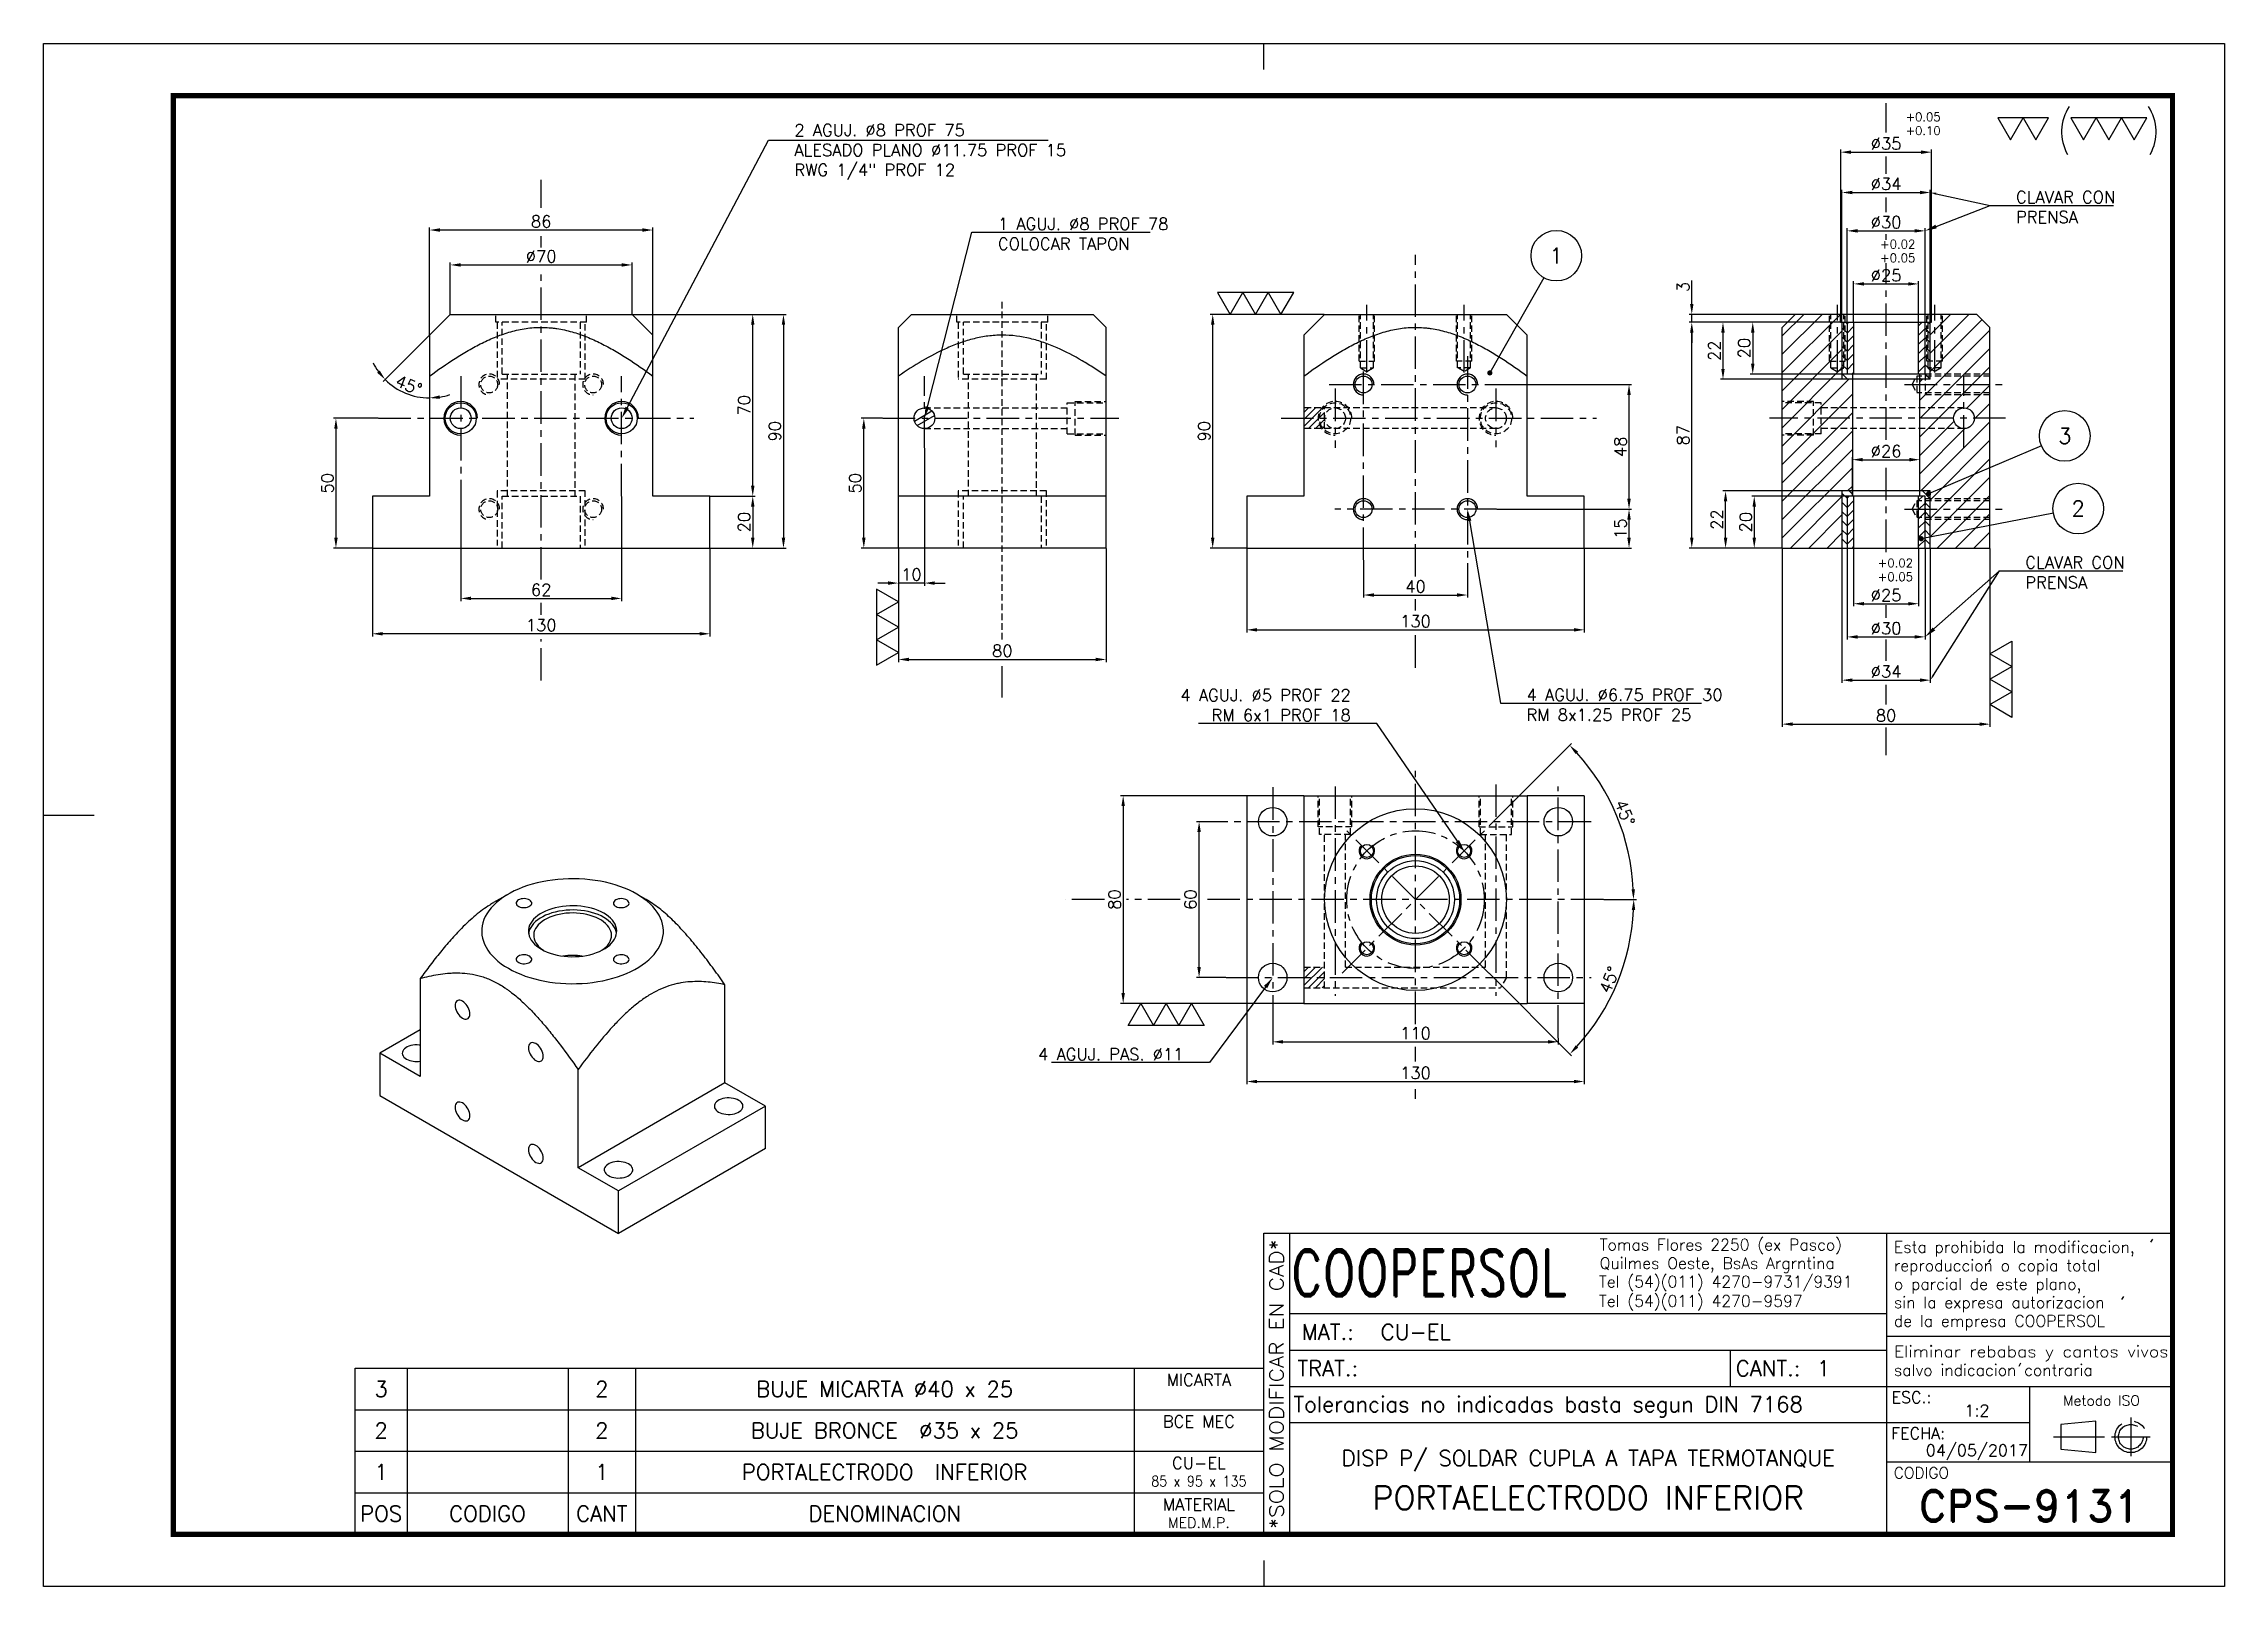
# Model space of a CAD drawing. Extents: x 0 to 840, y 0 to 594.
import ezdxf
from ezdxf import colors
from ezdxf.entities.mleader import LeaderData, LeaderLine
from ezdxf.enums import TextEntityAlignment as Align
from ezdxf.math import Vec2, Vec3

# ---------------------------------------------------------------- set-up
doc = ezdxf.new("R2010")
doc.units = 0
doc.header["$LTSCALE"] = 10
doc.header["$MEASUREMENT"] = 0
doc.linetypes.add('CENTER', pattern=[2, 1.25, -0.25, 0.25, -0.25])
doc.linetypes.add('HIDDEN', pattern=[0.375, 0.25, -0.125])
doc.layers.get('0').update_dxf_attribs({"linetype": 'CONTINUOUS'})
doc.layers.get('DEFPOINTS').update_dxf_attribs({"linetype": 'CONTINUOUS'})
for name, color, linetype in [('0-CO', 3, 'CONTINUOUS'), ('0-POS', 3, 'CONTINUOUS'), ('1', 1, 'CENTER'), ('CL', 1, 'CENTER'), ('CO', 3, 'CONTINUOUS'), ('FI', 1, 'CONTINUOUS'), ('OC', 1, 'HIDDEN'), ('POS', 3, 'CONTINUOUS'), ('RY', 5, 'CONTINUOUS')]:
    doc.layers.add(name, color=color, linetype=linetype)
doc.styles.add('ROMAND', font='ROMAND')
doc.styles.add('ROMANS', font='ROMANS.SHX')
doc.dimstyles.new('2', dxfattribs={"dimscale": 2, "dimtxt": 2.3, "dimasz": 2, "dimexe": 0.5, "dimexo": 0.0625, "dimgap": 0.5, "dimtad": 1, "dimdec": 4, "dimdsep": 46, "dimtxsty": 'ROMANS', "dimcen": -2, "dimclrt": 7, "dimadec": 0, "dimazin": 0, "dimtfac": 0.869565, "dimtdec": 4, "dimtmove": 0, "dimatfit": 3, "dimfxl": 1, "dimtolj": 1, "dimarcsym": 0})
pattern_1 = [(135, (10771.4102, -11132.0623), (-1.76776695, -1.76776695), [])]

msp = doc.modelspace()

# ---------------------------------------------------------------- blocks, each defined once
blk = doc.blocks.new('A3G')
for p, q in [((235, 292), (235, 297)), ((0, 148.5), (9.75, 148.5)), ((235, 5), (235, 0))]:
    blk.add_line(p, q)
blk.add_lwpolyline([(0, 297), (420, 297), (420, 0), (0, 0)], close=True)
at = {"const_width": 1}
blk.add_lwpolyline([(25, 287), (410, 287), (410, 10), (25, 10)], close=True, dxfattribs=at)
blk = doc.blocks.new('COOPERSOLROT-02')
for p, q in [((0, 58), (175, 58)), ((0, 0), (0, 58)), ((5, 0), (5, 58)), ((120, 0), (120, 58)), ((175, 0), (175, 58)), ((5, 42.5), (120, 42.5)), ((120, 38.19), (175, 38.19)), ((5, 35.5), (120, 35.5)), ((89.89, 28.5), (89.89, 35.5)), ((5, 28.5), (175, 28.5)), ((147.5, 14), (147.5, 28.5)), ((147.5, 21.5), (5, 21.5)), ((120, 14), (175, 14)), ((0, 0), (175, 0))]:
    blk.add_line(p, q)
at = {"color": 1, "linetype": 'CENTER'}
blk.add_line((166.98, 22.51), (166.98, 15.06), dxfattribs=at)
for points in [[(152.09, 18.79), (161.93, 18.79)], [(163.26, 18.79), (170.71, 18.79)]]:
    blk.add_lwpolyline(points, dxfattribs=at)
at = {"layer": '1'}
for points in [[(170.85, 56.26), (171.21, 56.85)], [(139.66, 52.43), (140.02, 53.02)], [(165.28, 45.22), (165.64, 45.81)], [(145.46, 32.42), (145.82, 33.01)]]:
    blk.add_lwpolyline(points, dxfattribs=at)
blk.add_lwpolyline([(160.25, 18.79), (160.25, 21.83), (153.47, 21.16), (153.47, 16.41), (160.25, 15.74)], close=True, dxfattribs=at)
for radius in [3.05, 2.37]:
    blk.add_circle((166.98, 18.79), radius, dxfattribs=at)
at = {"style": 'ROMANS', "width": 0.996387}
blk.add_text('*SOLO MODIFICAR EN CAD*', height=2.7, rotation=90, dxfattribs=at).set_placement((3.77, 1.09), (3.77, 56.81), align=Align.FIT)
at = {"style": 'ROMAND', "width": 0.75}
blk.add_text('COOPERSOL', height=9, dxfattribs=at).set_placement((5.26, 45.85))
at = {"style": 'ROMANS'}
for s, p in [('MAT.:', (7.32, 37.47)), ('TRAT.:', (6.5, 30.47)), ('CANT.:', (90.89, 30.47)), ('Tolerancias no indicadas basta segun DIN 7168', (5.7, 23.56))]:
    blk.add_text(s, height=3, dxfattribs=at).set_placement(p)
for tag, height, style, p in [('CONJUNTO', 2.3, 'ROMANS', (62.5, 17.5)), ('SUBCONJUNTO', 3, 'ROMANS', (62.5, 11.5)), ('COD-PLA', 6, 'ROMAND', (147.5, 5.5)), ('DENOMINACION', 4.5, 'ROMANS', (62.5, 4.75))]:
    blk.add_attdef(tag, text='', height=height, dxfattribs=dict(style=style)).set_placement(p, align=Align.MIDDLE)
at = {"layer": '1', "style": 'ROMANS'}
for s, height, p in [('Tomas Flores 2250 (ex Pasco)', 2.2, (64.69, 54.68)), ('Esta prohibida la modificacion,', 2.2, (121.36, 54.23)), ('Quilmes Oeste, BsAs Argrntina', 2.2, (64.69, 51.12)), ('reproduccion o copia total', 2.2, (121.36, 50.67)), ('Tel (54)(011) 4270-9731/9391', 2.2, (64.55, 47.56)), ('Tel (54)(011) 4270-9597', 2.2, (64.55, 43.83)), ('o parcial de este plano,', 2.2, (121.36, 47.11)), ('sin la expresa autorizacion ', 2.2, (121.36, 43.55)), ('de la empresa COOPERSOL', 2.2, (121.36, 39.99)), ('salvo indicacion contraria', 2.2, (121.36, 30.54)), ('ESC.:', 2.25, (120.89, 25.29)), ('FECHA:', 2.25, (120.81, 18.36)), ('CODIGO', 2.16, (121.33, 10.78))]:
    blk.add_text(s, height=height, dxfattribs=at).set_placement(p)
at = {"layer": '1', "style": 'ROMANS', "width": 0.96139}
blk.add_text('Eliminar rebabas y cantos vivos', height=2.2, dxfattribs=at).set_placement((121.34, 34.1), (174.21, 34.1), align=Align.FIT)
at = {"layer": '1', "style": 'ROMANS'}
blk.add_text('Metodo ISO', height=1.948, dxfattribs=at).set_placement((161.34, 25.77), align=Align.MIDDLE)
for tag, p in [('MAT', (22.51, 37.47)), ('TRAT', (22.51, 30.47)), ('CANT', (106.49, 30.47))]:
    blk.add_attdef(tag, p, '', height=3, dxfattribs=at)
for tag, p in [('ESC', (137.33, 22.73)), ('FECHA', (137.33, 15.06))]:
    blk.add_attdef(tag, text='', height=2.25, dxfattribs=at).set_placement(p, align=Align.CENTER)
blk = doc.blocks.new('*D43')
at = {"layer": 'CO', "color": 0, "lineweight": -2}
for p, q in [((508.43, 395.1), (508.43, 380.69)), ((548.43, 393.91), (548.43, 380.69)), ((512.43, 381.69), (544.43, 381.69))]:
    blk.add_line(p, q, dxfattribs=at)
at = {"layer": 'CO', "color": 0}
for points in [[(512.43, 382.36), (512.43, 381.02), (508.43, 381.69)], [(544.43, 382.36), (544.43, 381.02), (548.43, 381.69)]]:
    blk.add_solid(points, dxfattribs=at)
at = {"layer": 'DEFPOINTS', "color": 0}
for p in [(508.43, 395.23), (548.43, 394.04), (548.43, 381.69)]:
    blk.add_point(p, dxfattribs=at)
at = {"layer": 'CO', "color": 7, "insert": (528.43, 384.99), "char_height": 4.6, "attachment_point": 5, "style": 'ROMANS'}
blk.add_mtext('\\A1;40', dxfattribs=at)
blk = doc.blocks.new('*D44')
at = {"layer": 'CO', "color": 0, "lineweight": -2}
for p, q in [((559.75, 414.75), (611.67, 414.75)), ((610.67, 403.75), (610.67, 410.75)), ((593.56, 399.75), (611.67, 399.75))]:
    blk.add_line(p, q, dxfattribs=at)
at = {"layer": 'CO', "color": 0}
for points in [[(610, 410.75), (611.34, 410.75), (610.67, 414.75)], [(610, 403.75), (611.34, 403.75), (610.67, 399.75)]]:
    blk.add_solid(points, dxfattribs=at)
at = {"layer": 'DEFPOINTS', "color": 0}
for p in [(559.63, 414.75), (610.67, 414.75), (593.43, 399.75)]:
    blk.add_point(p, dxfattribs=at)
at = {"layer": 'CO', "color": 7, "insert": (607.37, 407.25), "char_height": 4.6, "attachment_point": 5, "rotation": 90, "style": 'ROMANS'}
blk.add_mtext('\\A1;15', dxfattribs=at)
blk = doc.blocks.new('*D45')
at = {"layer": 'CO', "color": 0, "lineweight": -2}
for p, q in [((559.75, 462.75), (611.67, 462.75)), ((610.67, 418.75), (610.67, 458.75)), ((559.75, 414.75), (611.67, 414.75))]:
    blk.add_line(p, q, dxfattribs=at)
at = {"layer": 'CO', "color": 0}
for points in [[(610, 458.75), (611.34, 458.75), (610.67, 462.75)], [(610, 418.75), (611.34, 418.75), (610.67, 414.75)]]:
    blk.add_solid(points, dxfattribs=at)
at = {"layer": 'DEFPOINTS', "color": 0}
for p in [(559.63, 462.75), (610.67, 462.75), (559.63, 414.75)]:
    blk.add_point(p, dxfattribs=at)
at = {"layer": 'CO', "color": 7, "insert": (607.37, 438.75), "char_height": 4.6, "attachment_point": 5, "rotation": 90, "style": 'ROMANS'}
blk.add_mtext('\\A1;48', dxfattribs=at)
blk = doc.blocks.new('*D46')
at = {"layer": 'CO', "color": 0, "lineweight": -2}
for p, q in [((256.78, 419.75), (274.14, 419.75)), ((273.14, 415.75), (273.14, 403.75)), ((256.78, 399.75), (274.14, 399.75))]:
    blk.add_line(p, q, dxfattribs=at)
at = {"layer": 'CO', "color": 0}
for points in [[(272.48, 415.75), (273.81, 415.75), (273.14, 419.75)], [(272.48, 403.75), (273.81, 403.75), (273.14, 399.75)]]:
    blk.add_solid(points, dxfattribs=at)
at = {"layer": 'DEFPOINTS', "color": 0}
for p in [(256.65, 419.75), (256.65, 399.75), (273.14, 399.75)]:
    blk.add_point(p, dxfattribs=at)
at = {"layer": 'CO', "color": 7, "insert": (269.84, 409.75), "char_height": 4.6, "attachment_point": 5, "rotation": 90, "style": 'ROMANS'}
blk.add_mtext('\\A1;20', dxfattribs=at)
blk = doc.blocks.new('*D47')
at = {"layer": 'CO', "color": 0, "lineweight": -2}
for p, q in [((226.78, 489.75), (274.14, 489.75)), ((273.14, 423.75), (273.14, 485.75)), ((256.78, 419.75), (274.14, 419.75))]:
    blk.add_line(p, q, dxfattribs=at)
at = {"layer": 'CO', "color": 0}
for points in [[(272.48, 485.75), (273.81, 485.75), (273.14, 489.75)], [(272.48, 423.75), (273.81, 423.75), (273.14, 419.75)]]:
    blk.add_solid(points, dxfattribs=at)
at = {"layer": 'DEFPOINTS', "color": 0}
for p in [(226.65, 489.75), (273.14, 489.75), (256.65, 419.75)]:
    blk.add_point(p, dxfattribs=at)
at = {"layer": 'CO', "color": 7, "insert": (269.84, 454.75), "char_height": 4.6, "attachment_point": 5, "rotation": 90, "style": 'ROMANS'}
blk.add_mtext('\\A1;70', dxfattribs=at)
blk = doc.blocks.new('*D48')
at = {"layer": 'CO', "color": 0, "lineweight": -2}
for p, q in [((226.78, 489.75), (285.98, 489.75)), ((284.98, 485.75), (284.98, 403.75)), ((256.78, 399.75), (285.98, 399.75))]:
    blk.add_line(p, q, dxfattribs=at)
at = {"layer": 'CO', "color": 0}
for points in [[(284.32, 485.75), (285.65, 485.75), (284.98, 489.75)], [(284.32, 403.75), (285.65, 403.75), (284.98, 399.75)]]:
    blk.add_solid(points, dxfattribs=at)
at = {"layer": 'DEFPOINTS', "color": 0}
for p in [(226.65, 489.75), (256.65, 399.75), (284.98, 399.75)]:
    blk.add_point(p, dxfattribs=at)
at = {"layer": 'CO', "color": 7, "insert": (281.68, 444.75), "char_height": 4.6, "attachment_point": 5, "rotation": 90, "style": 'ROMANS'}
blk.add_mtext('\\A1;90', dxfattribs=at)
blk = doc.blocks.new('*D49')
at = {"layer": 'CO', "color": 0, "lineweight": -2}
for p, q in [((160.65, 419.63), (160.65, 379.39)), ((222.65, 419.63), (222.65, 379.39)), ((164.65, 380.39), (218.65, 380.39))]:
    blk.add_line(p, q, dxfattribs=at)
at = {"layer": 'CO', "color": 0}
for points in [[(164.65, 381.06), (164.65, 379.73), (160.65, 380.39)], [(218.65, 381.06), (218.65, 379.73), (222.65, 380.39)]]:
    blk.add_solid(points, dxfattribs=at)
at = {"layer": 'DEFPOINTS', "color": 0}
for p in [(160.65, 419.75), (222.65, 419.75), (222.65, 380.39)]:
    blk.add_point(p, dxfattribs=at)
at = {"layer": 'CO', "color": 7, "insert": (191.65, 383.69), "char_height": 4.6, "attachment_point": 5, "style": 'ROMANS'}
blk.add_mtext('\\A1;62', dxfattribs=at)
blk = doc.blocks.new('*D50')
at = {"layer": 'CO', "color": 0, "lineweight": -2}
for p, q in [((126.65, 399.63), (126.65, 365.78)), ((256.65, 399.63), (256.65, 365.78)), ((252.65, 366.78), (130.65, 366.78))]:
    blk.add_line(p, q, dxfattribs=at)
at = {"layer": 'CO', "color": 0}
for points in [[(130.65, 367.44), (130.65, 366.11), (126.65, 366.78)], [(252.65, 367.44), (252.65, 366.11), (256.65, 366.78)]]:
    blk.add_solid(points, dxfattribs=at)
at = {"layer": 'DEFPOINTS', "color": 0}
for p in [(126.65, 399.75), (256.65, 399.75), (126.65, 366.78)]:
    blk.add_point(p, dxfattribs=at)
at = {"layer": 'CO', "color": 7, "insert": (191.65, 370.08), "char_height": 4.6, "attachment_point": 5, "style": 'ROMANS'}
blk.add_mtext('\\A1;130', dxfattribs=at)
blk = doc.blocks.new('*D51')
at = {"layer": 'CO', "color": 0, "lineweight": -2}
for p, q in [((156.65, 489.88), (156.65, 509.78)), ((160.65, 508.78), (222.65, 508.78)), ((226.65, 489.88), (226.65, 509.78))]:
    blk.add_line(p, q, dxfattribs=at)
at = {"layer": 'CO', "color": 0}
for points in [[(160.65, 509.45), (160.65, 508.12), (156.65, 508.78)], [(222.65, 509.45), (222.65, 508.12), (226.65, 508.78)]]:
    blk.add_solid(points, dxfattribs=at)
at = {"layer": 'DEFPOINTS', "color": 0}
for p in [(226.65, 508.78), (156.65, 489.75), (226.65, 489.75)]:
    blk.add_point(p, dxfattribs=at)
at = {"layer": 'CO', "color": 7, "insert": (191.65, 512.08), "char_height": 4.6, "attachment_point": 5, "style": 'ROMANS'}
blk.add_mtext('\\A1;%%C70', dxfattribs=at)
blk = doc.blocks.new('*D52')
at = {"layer": 'CO', "color": 0, "lineweight": -2}
blk.add_line((148.57, 481.66), (130.85, 463.95), dxfattribs=at)
for start, end in [(206.02058, 215.51029), (225, 270), (279.48971, 288.97942)]:
    blk.add_arc((148.65, 481.75), 24.18, start, end, dxfattribs=at)
at = {"layer": 'CO', "color": 0}
for points in [[(129.48, 468.14), (128.46, 467.28), (131.56, 464.66)], [(152.69, 457.24), (152.58, 458.57), (148.65, 457.57)]]:
    blk.add_solid(points, dxfattribs=at)
at = {"layer": 'DEFPOINTS', "color": 0}
for p in [(156.65, 489.75), (148.65, 481.75), (148.65, 466.02), (136.56, 460.81), (148.65, 419.75)]:
    blk.add_point(p, dxfattribs=at)
at = {"layer": 'CO', "color": 7, "insert": (140.66, 462.46), "char_height": 4.6, "attachment_point": 5, "rotation": 337.5, "style": 'ROMANS'}
blk.add_mtext('\\A1;45°', dxfattribs=at)
blk = doc.blocks.new('*D53')
at = {"layer": 'CO', "color": 0, "lineweight": -2}
for p, q in [((128.84, 449.75), (111.6, 449.75)), ((112.6, 445.75), (112.6, 403.75)), ((126.53, 399.75), (111.6, 399.75))]:
    blk.add_line(p, q, dxfattribs=at)
at = {"layer": 'CO', "color": 0}
for points in [[(111.94, 445.75), (113.27, 445.75), (112.6, 449.75)], [(111.94, 403.75), (113.27, 403.75), (112.6, 399.75)]]:
    blk.add_solid(points, dxfattribs=at)
at = {"layer": 'DEFPOINTS', "color": 0}
for p in [(128.97, 449.75), (112.6, 399.75), (126.65, 399.75)]:
    blk.add_point(p, dxfattribs=at)
at = {"layer": 'CO', "color": 7, "insert": (109.3, 424.75), "char_height": 4.6, "attachment_point": 5, "rotation": 90, "style": 'ROMANS'}
blk.add_mtext('\\A1;50', dxfattribs=at)
blk = doc.blocks.new('*D54')
at = {"layer": 'CO', "color": 0, "lineweight": -2}
for p, q in [((339.28, 438.27), (339.28, 385.29)), ((329.28, 399.63), (329.28, 385.29)), ((325.28, 386.29), (321.28, 386.29)), ((339.28, 386.29), (329.28, 386.29)), ((343.28, 386.29), (347.28, 386.29))]:
    blk.add_line(p, q, dxfattribs=at)
at = {"layer": 'CO', "color": 0}
for points in [[(325.28, 386.96), (325.28, 385.62), (329.28, 386.29)], [(343.28, 386.96), (343.28, 385.62), (339.28, 386.29)]]:
    blk.add_solid(points, dxfattribs=at)
at = {"layer": 'DEFPOINTS', "color": 0}
for p in [(339.28, 438.39), (329.28, 399.75), (329.28, 386.29)]:
    blk.add_point(p, dxfattribs=at)
at = {"layer": 'CO', "color": 7, "insert": (334.28, 389.59), "char_height": 4.6, "attachment_point": 5, "style": 'ROMANS'}
blk.add_mtext('\\A1;10', dxfattribs=at)
blk = doc.blocks.new('*D55')
at = {"layer": 'CO', "color": 0, "lineweight": -2}
for p, q in [((329.28, 399.63), (329.28, 355.89)), ((409.28, 399.63), (409.28, 355.89)), ((333.28, 356.89), (405.28, 356.89))]:
    blk.add_line(p, q, dxfattribs=at)
at = {"layer": 'CO', "color": 0}
for points in [[(333.28, 357.55), (333.28, 356.22), (329.28, 356.89)], [(405.28, 357.55), (405.28, 356.22), (409.28, 356.89)]]:
    blk.add_solid(points, dxfattribs=at)
at = {"layer": 'DEFPOINTS', "color": 0}
for p in [(329.28, 399.75), (409.28, 399.75), (409.28, 356.89)]:
    blk.add_point(p, dxfattribs=at)
at = {"layer": 'CO', "color": 7, "insert": (369.28, 360.19), "char_height": 4.6, "attachment_point": 5, "style": 'ROMANS'}
blk.add_mtext('\\A1;80', dxfattribs=at)
blk = doc.blocks.new('*D56')
at = {"layer": 'CO', "color": 0, "lineweight": -2}
for p, q in [((493.31, 489.75), (449.32, 489.75)), ((450.32, 403.75), (450.32, 485.75)), ((463.31, 399.75), (449.32, 399.75))]:
    blk.add_line(p, q, dxfattribs=at)
at = {"layer": 'CO', "color": 0}
for points in [[(449.65, 485.75), (450.99, 485.75), (450.32, 489.75)], [(449.65, 403.75), (450.99, 403.75), (450.32, 399.75)]]:
    blk.add_solid(points, dxfattribs=at)
at = {"layer": 'DEFPOINTS', "color": 0}
for p in [(450.32, 489.75), (493.43, 489.75), (463.43, 399.75)]:
    blk.add_point(p, dxfattribs=at)
at = {"layer": 'CO', "color": 7, "insert": (447.02, 444.75), "char_height": 4.6, "attachment_point": 5, "rotation": 90, "style": 'ROMANS'}
blk.add_mtext('\\A1;90', dxfattribs=at)
blk = doc.blocks.new('*D57')
at = {"layer": 'CO', "color": 0, "lineweight": -2}
for p, q in [((463.43, 399.63), (463.43, 367.29)), ((593.43, 399.63), (593.43, 367.29)), ((467.43, 368.29), (589.43, 368.29))]:
    blk.add_line(p, q, dxfattribs=at)
at = {"layer": 'CO', "color": 0}
for points in [[(467.43, 368.96), (467.43, 367.62), (463.43, 368.29)], [(589.43, 368.96), (589.43, 367.62), (593.43, 368.29)]]:
    blk.add_solid(points, dxfattribs=at)
at = {"layer": 'DEFPOINTS', "color": 0}
for p in [(463.43, 399.75), (593.43, 399.75), (593.43, 368.29)]:
    blk.add_point(p, dxfattribs=at)
at = {"layer": 'CO', "color": 7, "insert": (528.43, 371.59), "char_height": 4.6, "attachment_point": 5, "style": 'ROMANS'}
blk.add_mtext('\\A1;130', dxfattribs=at)
blk = doc.blocks.new('*D58')
at = {"layer": 'CO', "color": 0, "lineweight": -2}
for p, q in [((451.08, 294.43), (444.07, 294.43)), ((445.07, 238.43), (445.07, 290.43)), ((455.32, 234.43), (444.07, 234.43))]:
    blk.add_line(p, q, dxfattribs=at)
at = {"layer": 'CO', "color": 0}
for points in [[(444.4, 290.43), (445.74, 290.43), (445.07, 294.43)], [(444.4, 238.43), (445.74, 238.43), (445.07, 234.43)]]:
    blk.add_solid(points, dxfattribs=at)
at = {"layer": 'DEFPOINTS', "color": 0}
for p in [(445.07, 294.43), (451.21, 294.43), (455.44, 234.43)]:
    blk.add_point(p, dxfattribs=at)
at = {"layer": 'CO', "color": 7, "insert": (441.77, 264.43), "char_height": 4.6, "attachment_point": 5, "rotation": 90, "style": 'ROMANS'}
blk.add_mtext('\\A1;60', dxfattribs=at)
blk = doc.blocks.new('*D59')
at = {"layer": 'CO', "color": 0, "lineweight": -2}
for p, q in [((463.31, 304.43), (414.83, 304.43)), ((415.83, 300.43), (415.83, 228.43)), ((463.31, 224.43), (414.83, 224.43))]:
    blk.add_line(p, q, dxfattribs=at)
at = {"layer": 'CO', "color": 0}
for points in [[(415.16, 300.43), (416.49, 300.43), (415.83, 304.43)], [(415.16, 228.43), (416.49, 228.43), (415.83, 224.43)]]:
    blk.add_solid(points, dxfattribs=at)
at = {"layer": 'DEFPOINTS', "color": 0}
for p in [(463.43, 304.43), (415.83, 224.43), (463.43, 224.43)]:
    blk.add_point(p, dxfattribs=at)
at = {"layer": 'CO', "color": 7, "insert": (412.53, 264.43), "char_height": 4.6, "attachment_point": 5, "rotation": 90, "style": 'ROMANS'}
blk.add_mtext('\\A1;80', dxfattribs=at)
blk = doc.blocks.new('*D60')
at = {"layer": 'CO', "color": 0, "lineweight": -2}
for p, q in [((473.43, 216.12), (473.43, 208.66)), ((583.43, 211.09), (583.43, 208.66)), ((477.43, 209.66), (579.43, 209.66))]:
    blk.add_line(p, q, dxfattribs=at)
at = {"layer": 'CO', "color": 0}
for points in [[(477.43, 210.33), (477.43, 209), (473.43, 209.66)], [(579.43, 210.33), (579.43, 209), (583.43, 209.66)]]:
    blk.add_solid(points, dxfattribs=at)
at = {"layer": 'DEFPOINTS', "color": 0}
for p in [(473.43, 216.24), (583.43, 211.22), (583.43, 209.66)]:
    blk.add_point(p, dxfattribs=at)
at = {"layer": 'CO', "color": 7, "insert": (528.43, 212.96), "char_height": 4.6, "attachment_point": 5, "style": 'ROMANS'}
blk.add_mtext('\\A1;110', dxfattribs=at)
blk = doc.blocks.new('*D61')
at = {"layer": 'CO', "color": 0, "lineweight": -2}
for p, q in [((463.43, 224.3), (463.43, 193.38)), ((593.43, 224.3), (593.43, 193.38)), ((467.43, 194.38), (589.43, 194.38))]:
    blk.add_line(p, q, dxfattribs=at)
at = {"layer": 'CO', "color": 0}
for points in [[(467.43, 195.05), (467.43, 193.72), (463.43, 194.38)], [(589.43, 195.05), (589.43, 193.72), (593.43, 194.38)]]:
    blk.add_solid(points, dxfattribs=at)
at = {"layer": 'DEFPOINTS', "color": 0}
for p in [(463.43, 224.43), (593.43, 224.43), (593.43, 194.38)]:
    blk.add_point(p, dxfattribs=at)
at = {"layer": 'CO', "color": 7, "insert": (528.43, 197.68), "char_height": 4.6, "attachment_point": 5, "style": 'ROMANS'}
blk.add_mtext('\\A1;130', dxfattribs=at)
blk = doc.blocks.new('*D62')
at = {"layer": 'CO', "color": 0, "lineweight": -2}
for p, q in [((556.81, 292.8), (588.52, 324.52)), ((600.94, 264.43), (613.41, 264.43))]:
    blk.add_line(p, q, dxfattribs=at)
blk.add_arc((528.43, 264.43), 83.98, 2.72934, 42.27066, dxfattribs=at)
at = {"layer": 'CO', "color": 0}
for points in [[(590.09, 320.46), (591.06, 321.38), (587.81, 323.81)], [(612.98, 268.44), (611.65, 268.41), (612.41, 264.43)]]:
    blk.add_solid(points, dxfattribs=at)
at = {"layer": 'DEFPOINTS', "color": 0}
for p in [(556.72, 292.71), (609.55, 286.16), (446.62, 264.43), (600.82, 264.43), (500.15, 236.14)]:
    blk.add_point(p, dxfattribs=at)
at = {"layer": 'CO', "color": 7, "insert": (609.07, 297.83), "char_height": 4.6, "attachment_point": 5, "rotation": 292.5, "style": 'ROMANS'}
blk.add_mtext('\\A1;45°', dxfattribs=at)
blk = doc.blocks.new('*D63')
at = {"layer": 'CO', "color": 0, "lineweight": -2}
for p, q in [((600.94, 264.43), (613.5, 264.43)), ((556.81, 236.06), (588.58, 204.28))]:
    blk.add_line(p, q, dxfattribs=at)
blk.add_arc((528.43, 264.43), 84.07, 317.72642, 357.27358, dxfattribs=at)
at = {"layer": 'CO', "color": 0}
for points in [[(611.74, 260.45), (613.07, 260.41), (612.5, 264.43)], [(591.12, 207.42), (590.16, 208.34), (587.88, 204.98)]]:
    blk.add_solid(points, dxfattribs=at)
at = {"layer": 'DEFPOINTS', "color": 0}
for p in [(500.15, 292.71), (446.62, 264.43), (600.82, 264.43), (556.72, 236.14), (601.24, 222.4)]:
    blk.add_point(p, dxfattribs=at)
at = {"layer": 'CO', "color": 7, "insert": (603.05, 233.52), "char_height": 4.6, "attachment_point": 5, "rotation": 67.5, "style": 'ROMANS'}
blk.add_mtext('\\A1;45°', dxfattribs=at)
blk = doc.blocks.new('*D64')
at = {"layer": 'CO', "color": 0, "lineweight": -2}
for p, q in [((692.2, 489.88), (692.2, 553.21)), ((696.2, 552.21), (723.2, 552.21)), ((727.2, 489.88), (727.2, 553.21))]:
    blk.add_line(p, q, dxfattribs=at)
at = {"layer": 'CO', "color": 0}
for points in [[(696.2, 552.87), (696.2, 551.54), (692.2, 552.21)], [(723.2, 552.87), (723.2, 551.54), (727.2, 552.21)]]:
    blk.add_solid(points, dxfattribs=at)
at = {"layer": 'DEFPOINTS', "color": 0}
for p in [(727.2, 552.21), (692.2, 489.75), (727.2, 489.75)]:
    blk.add_point(p, dxfattribs=at)
at = {"layer": 'CO', "color": 7, "insert": (709.7, 555.51), "char_height": 4.6, "attachment_point": 5, "style": 'ROMANS'}
blk.add_mtext('\\A1;%%C35', dxfattribs=at)
blk = doc.blocks.new('*D65')
at = {"layer": 'CO', "color": 0, "lineweight": -2}
for p, q in [((696.7, 419.88), (696.7, 434.81)), ((700.7, 433.81), (718.7, 433.81)), ((722.7, 419.88), (722.7, 434.81))]:
    blk.add_line(p, q, dxfattribs=at)
at = {"layer": 'CO', "color": 0}
for points in [[(700.7, 434.48), (700.7, 433.15), (696.7, 433.81)], [(718.7, 434.48), (718.7, 433.15), (722.7, 433.81)]]:
    blk.add_solid(points, dxfattribs=at)
at = {"layer": 'DEFPOINTS', "color": 0}
for p in [(722.7, 433.81), (696.7, 419.75), (722.7, 419.75)]:
    blk.add_point(p, dxfattribs=at)
at = {"layer": 'CO', "color": 7, "insert": (709.7, 437.11), "char_height": 4.6, "attachment_point": 5, "style": 'ROMANS'}
blk.add_mtext('\\A1;%%C26', dxfattribs=at)
blk = doc.blocks.new('*D66')
at = {"layer": 'CO', "color": 0, "lineweight": -2}
for p, q in [((697.2, 399.63), (697.2, 377.35)), ((722.2, 399.63), (722.2, 377.35)), ((701.2, 378.35), (718.2, 378.35))]:
    blk.add_line(p, q, dxfattribs=at)
at = {"layer": 'CO', "color": 0}
for points in [[(701.2, 379.02), (701.2, 377.68), (697.2, 378.35)], [(718.2, 379.02), (718.2, 377.68), (722.2, 378.35)]]:
    blk.add_solid(points, dxfattribs=at)
at = {"layer": 'DEFPOINTS', "color": 0}
for p in [(697.2, 399.75), (722.2, 399.75), (722.2, 378.35)]:
    blk.add_point(p, dxfattribs=at)
at = {"layer": 'CO', "color": 7, "insert": (709.7, 381.65), "char_height": 4.6, "attachment_point": 5, "style": 'ROMANS'}
blk.add_mtext('\\A1;%%C25', dxfattribs=at)
blk = doc.blocks.new('*D67')
at = {"layer": 'CO', "color": 0, "lineweight": -2}
for p, q in [((694.7, 399.63), (694.7, 364.57)), ((724.7, 399.63), (724.7, 364.57)), ((698.7, 365.57), (720.7, 365.57))]:
    blk.add_line(p, q, dxfattribs=at)
at = {"layer": 'CO', "color": 0}
for points in [[(698.7, 366.24), (698.7, 364.91), (694.7, 365.57)], [(720.7, 366.24), (720.7, 364.91), (724.7, 365.57)]]:
    blk.add_solid(points, dxfattribs=at)
at = {"layer": 'DEFPOINTS', "color": 0}
for p in [(694.7, 399.75), (724.7, 399.75), (724.7, 365.57)]:
    blk.add_point(p, dxfattribs=at)
at = {"layer": 'CO', "color": 7, "insert": (709.7, 368.87), "char_height": 4.6, "attachment_point": 5, "style": 'ROMANS'}
blk.add_mtext('\\A1;%%C30', dxfattribs=at)
blk = doc.blocks.new('*D68')
at = {"layer": 'CO', "color": 0, "lineweight": -2}
for p, q in [((669.7, 399.63), (669.7, 330.98)), ((749.7, 399.63), (749.7, 330.98)), ((673.7, 331.98), (745.7, 331.98))]:
    blk.add_line(p, q, dxfattribs=at)
at = {"layer": 'CO', "color": 0}
for points in [[(673.7, 332.65), (673.7, 331.31), (669.7, 331.98)], [(745.7, 332.65), (745.7, 331.31), (749.7, 331.98)]]:
    blk.add_solid(points, dxfattribs=at)
at = {"layer": 'DEFPOINTS', "color": 0}
for p in [(669.7, 399.75), (749.7, 399.75), (749.7, 331.98)]:
    blk.add_point(p, dxfattribs=at)
at = {"layer": 'CO', "color": 7, "insert": (709.7, 335.28), "char_height": 4.6, "attachment_point": 5, "style": 'ROMANS'}
blk.add_mtext('\\A1;80', dxfattribs=at)
blk = doc.blocks.new('*D69')
at = {"layer": 'CO', "color": 0, "lineweight": -2}
for p, q in [((634.85, 493.75), (634.85, 502.82)), ((674.57, 489.75), (633.85, 489.75)), ((634.85, 486.75), (634.85, 489.75)), ((692.07, 486.75), (633.85, 486.75)), ((634.85, 482.75), (634.85, 478.75))]:
    blk.add_line(p, q, dxfattribs=at)
at = {"layer": 'CO', "color": 0}
for points in [[(634.18, 493.75), (635.51, 493.75), (634.85, 489.75)], [(634.18, 482.75), (635.51, 482.75), (634.85, 486.75)]]:
    blk.add_solid(points, dxfattribs=at)
at = {"layer": 'DEFPOINTS', "color": 0}
for p in [(634.85, 489.75), (674.7, 489.75), (692.2, 486.75)]:
    blk.add_point(p, dxfattribs=at)
at = {"layer": 'CO', "color": 7, "insert": (631.55, 500.29), "char_height": 4.6, "attachment_point": 5, "rotation": 90, "style": 'ROMANS'}
blk.add_mtext('\\A1;3', dxfattribs=at)
blk = doc.blocks.new('*D70')
at = {"layer": 'CO', "color": 0, "lineweight": -2}
for p, q in [((692.07, 486.75), (657.34, 486.75)), ((658.34, 482.75), (658.34, 470.75)), ((694.57, 466.75), (657.34, 466.75))]:
    blk.add_line(p, q, dxfattribs=at)
at = {"layer": 'CO', "color": 0}
for points in [[(657.67, 482.75), (659.01, 482.75), (658.34, 486.75)], [(657.67, 470.75), (659.01, 470.75), (658.34, 466.75)]]:
    blk.add_solid(points, dxfattribs=at)
at = {"layer": 'DEFPOINTS', "color": 0}
for p in [(692.2, 486.75), (658.34, 466.75), (694.7, 466.75)]:
    blk.add_point(p, dxfattribs=at)
at = {"layer": 'CO', "color": 7, "insert": (655.04, 476.75), "char_height": 4.6, "attachment_point": 5, "rotation": 90, "style": 'ROMANS'}
blk.add_mtext('\\A1;20', dxfattribs=at)
blk = doc.blocks.new('*D71')
at = {"layer": 'CO', "color": 0, "lineweight": -2}
for p, q in [((694.57, 419.75), (657.92, 419.75)), ((658.92, 415.75), (658.92, 403.75)), ((669.57, 399.75), (657.92, 399.75))]:
    blk.add_line(p, q, dxfattribs=at)
at = {"layer": 'CO', "color": 0}
for points in [[(658.25, 415.75), (659.58, 415.75), (658.92, 419.75)], [(658.25, 403.75), (659.58, 403.75), (658.92, 399.75)]]:
    blk.add_solid(points, dxfattribs=at)
at = {"layer": 'DEFPOINTS', "color": 0}
for p in [(694.7, 419.75), (658.92, 399.75), (669.7, 399.75)]:
    blk.add_point(p, dxfattribs=at)
at = {"layer": 'CO', "color": 7, "insert": (655.62, 409.75), "char_height": 4.6, "attachment_point": 5, "rotation": 90, "style": 'ROMANS'}
blk.add_mtext('\\A1;20', dxfattribs=at)
blk = doc.blocks.new('*D72')
at = {"layer": 'CO', "color": 0, "lineweight": -2}
for p, q in [((692.07, 486.75), (633.85, 486.75)), ((634.85, 403.75), (634.85, 482.75)), ((669.57, 399.75), (633.85, 399.75))]:
    blk.add_line(p, q, dxfattribs=at)
at = {"layer": 'CO', "color": 0}
for points in [[(634.18, 482.75), (635.51, 482.75), (634.85, 486.75)], [(634.18, 403.75), (635.51, 403.75), (634.85, 399.75)]]:
    blk.add_solid(points, dxfattribs=at)
at = {"layer": 'DEFPOINTS', "color": 0}
for p in [(634.85, 486.75), (692.2, 486.75), (669.7, 399.75)]:
    blk.add_point(p, dxfattribs=at)
at = {"layer": 'CO', "color": 7, "insert": (631.55, 443.25), "char_height": 4.6, "attachment_point": 5, "rotation": 90, "style": 'ROMANS'}
blk.add_mtext('\\A1;87', dxfattribs=at)
blk = doc.blocks.new('*D73')
at = {"layer": 'CO', "color": 0, "lineweight": -2}
for p, q in [((323.1, 449.75), (314.93, 449.75)), ((315.93, 403.75), (315.93, 445.75)), ((329.15, 399.75), (314.93, 399.75))]:
    blk.add_line(p, q, dxfattribs=at)
at = {"layer": 'CO', "color": 0}
for points in [[(315.26, 445.75), (316.6, 445.75), (315.93, 449.75)], [(315.26, 403.75), (316.6, 403.75), (315.93, 399.75)]]:
    blk.add_solid(points, dxfattribs=at)
at = {"layer": 'DEFPOINTS', "color": 0}
for p in [(315.93, 449.75), (323.22, 449.75), (329.28, 399.75)]:
    blk.add_point(p, dxfattribs=at)
at = {"layer": 'CO', "color": 7, "insert": (312.63, 424.75), "char_height": 4.6, "attachment_point": 5, "rotation": 90, "style": 'ROMANS'}
blk.add_mtext('\\A1;50', dxfattribs=at)
blk = doc.blocks.new('TOL')
at = {"layer": '0-CO', "style": 'ROMANS'}
for tag, p in [('TOLSUP', (2.34, 3.94)), ('TOLINF', (2.34, 1.29))]:
    blk.add_attdef(tag, p, '', height=1.64, dxfattribs=at)
blk = doc.blocks.new('*D74')
at = {"layer": 'CO', "color": 0, "lineweight": -2}
for p, q in [((697.2, 486.88), (697.2, 502.49)), ((701.2, 501.49), (718.2, 501.49)), ((722.2, 486.88), (722.2, 502.49))]:
    blk.add_line(p, q, dxfattribs=at)
at = {"layer": 'CO', "color": 0}
for points in [[(701.2, 502.15), (701.2, 500.82), (697.2, 501.49)], [(718.2, 502.15), (718.2, 500.82), (722.2, 501.49)]]:
    blk.add_solid(points, dxfattribs=at)
at = {"layer": 'DEFPOINTS', "color": 0}
for p in [(722.2, 501.49), (697.2, 486.75), (722.2, 486.75)]:
    blk.add_point(p, dxfattribs=at)
at = {"layer": 'CO', "color": 7, "insert": (709.7, 504.79), "char_height": 4.6, "attachment_point": 5, "style": 'ROMANS'}
blk.add_mtext('\\A1;%%C25', dxfattribs=at)
blk = doc.blocks.new('*D75')
at = {"layer": 'CO', "color": 0, "lineweight": -2}
for p, q in [((694.7, 486.88), (694.7, 522.91)), ((698.7, 521.91), (720.7, 521.91)), ((724.7, 486.88), (724.7, 522.91))]:
    blk.add_line(p, q, dxfattribs=at)
at = {"layer": 'CO', "color": 0}
for points in [[(698.7, 522.58), (698.7, 521.25), (694.7, 521.91)], [(720.7, 522.58), (720.7, 521.25), (724.7, 521.91)]]:
    blk.add_solid(points, dxfattribs=at)
at = {"layer": 'DEFPOINTS', "color": 0}
for p in [(724.7, 521.91), (694.7, 486.75), (724.7, 486.75)]:
    blk.add_point(p, dxfattribs=at)
at = {"layer": 'CO', "color": 7, "insert": (709.7, 525.21), "char_height": 4.6, "attachment_point": 5, "style": 'ROMANS'}
blk.add_mtext('\\A1;%%C30', dxfattribs=at)
blk = doc.blocks.new('*D76')
at = {"layer": 'CO', "color": 0, "lineweight": -2}
for p, q in [((148.65, 481.83), (148.65, 523.24)), ((230.65, 522.24), (152.65, 522.24)), ((234.65, 481.83), (234.65, 523.24))]:
    blk.add_line(p, q, dxfattribs=at)
at = {"layer": 'CO', "color": 0}
for points in [[(152.65, 522.9), (152.65, 521.57), (148.65, 522.24)], [(230.65, 522.9), (230.65, 521.57), (234.65, 522.24)]]:
    blk.add_solid(points, dxfattribs=at)
at = {"layer": 'DEFPOINTS', "color": 0}
for p in [(148.65, 522.24), (148.65, 481.71), (234.65, 481.71)]:
    blk.add_point(p, dxfattribs=at)
at = {"layer": 'CO', "color": 7, "insert": (191.65, 525.54), "char_height": 4.6, "attachment_point": 5, "style": 'ROMANS'}
blk.add_mtext('\\A1;86', dxfattribs=at)
blk = doc.blocks.new('LISPIE')
blk.add_line((0, 0), (0, 8))
at = {"layer": 'FI', "color": 7}
for p, q in [((0, 8), (175, 8)), ((10, 8), (10, 0)), ((41, 8), (41, 0)), ((54, 8), (54, 0)), ((150, 8), (150, 0))]:
    blk.add_line(p, q, dxfattribs=at)
at = {"style": 'ROMANS'}
for tag, height, p in [('POS', 3, (5, 4)), ('CODIGO', 3, (25.5, 4)), ('CANT', 3, (47.5, 4)), ('DENOMINACION', 3, (102, 4)), ('MATERIAL', 2.3, (162.5, 5.75)), ('MED.M.P.', 2, (162.5, 2.25))]:
    blk.add_attdef(tag, text='', height=height, dxfattribs=at).set_placement(p, align=Align.MIDDLE)
blk = doc.blocks.new('*D77')
at = {"layer": 'CO', "color": 0, "lineweight": -2}
for p, q in [((692.57, 421.75), (646.87, 421.75)), ((647.87, 403.75), (647.87, 417.75)), ((669.57, 399.75), (646.87, 399.75))]:
    blk.add_line(p, q, dxfattribs=at)
at = {"layer": 'CO', "color": 0}
for points in [[(647.2, 417.75), (648.53, 417.75), (647.87, 421.75)], [(647.2, 403.75), (648.53, 403.75), (647.87, 399.75)]]:
    blk.add_solid(points, dxfattribs=at)
at = {"layer": 'DEFPOINTS', "color": 0}
for p in [(647.87, 421.75), (692.7, 421.75), (669.7, 399.75)]:
    blk.add_point(p, dxfattribs=at)
at = {"layer": 'CO', "color": 7, "insert": (644.57, 410.75), "char_height": 4.6, "attachment_point": 5, "rotation": 90, "style": 'ROMANS'}
blk.add_mtext('\\A1;22', dxfattribs=at)
blk = doc.blocks.new('*D78')
at = {"layer": 'CO', "color": 0, "lineweight": -2}
for p, q in [((692.07, 486.75), (645.87, 486.75)), ((646.87, 482.75), (646.87, 468.75)), ((692.57, 464.75), (645.87, 464.75))]:
    blk.add_line(p, q, dxfattribs=at)
at = {"layer": 'CO', "color": 0}
for points in [[(646.2, 482.75), (647.53, 482.75), (646.87, 486.75)], [(646.2, 468.75), (647.53, 468.75), (646.87, 464.75)]]:
    blk.add_solid(points, dxfattribs=at)
at = {"layer": 'DEFPOINTS', "color": 0}
for p in [(692.2, 486.75), (646.87, 464.75), (692.7, 464.75)]:
    blk.add_point(p, dxfattribs=at)
at = {"layer": 'CO', "color": 7, "insert": (643.57, 475.75), "char_height": 4.6, "attachment_point": 5, "rotation": 90, "style": 'ROMANS'}
blk.add_mtext('\\A1;22', dxfattribs=at)
blk = doc.blocks.new('*D79')
at = {"layer": 'CO', "color": 0, "lineweight": -2}
for p, q in [((692.7, 399.63), (692.7, 347.92)), ((726.7, 399.63), (726.7, 347.92)), ((696.7, 348.92), (722.7, 348.92))]:
    blk.add_line(p, q, dxfattribs=at)
at = {"layer": 'CO', "color": 0}
for points in [[(696.7, 349.58), (696.7, 348.25), (692.7, 348.92)], [(722.7, 349.58), (722.7, 348.25), (726.7, 348.92)]]:
    blk.add_solid(points, dxfattribs=at)
at = {"layer": 'DEFPOINTS', "color": 0}
for p in [(692.7, 399.75), (726.7, 399.75), (726.7, 348.92)]:
    blk.add_point(p, dxfattribs=at)
at = {"layer": 'CO', "color": 7, "insert": (709.7, 352.22), "char_height": 4.6, "attachment_point": 5, "style": 'ROMANS'}
blk.add_mtext('\\A1;%%C34', dxfattribs=at)
blk = doc.blocks.new('*D80')
at = {"layer": 'CO', "color": 0, "lineweight": -2}
for p, q in [((692.7, 486.88), (692.7, 537.68)), ((726.7, 486.88), (726.7, 537.68)), ((696.7, 536.68), (722.7, 536.68))]:
    blk.add_line(p, q, dxfattribs=at)
at = {"layer": 'CO', "color": 0}
for points in [[(696.7, 537.35), (696.7, 536.01), (692.7, 536.68)], [(722.7, 537.35), (722.7, 536.01), (726.7, 536.68)]]:
    blk.add_solid(points, dxfattribs=at)
at = {"layer": 'DEFPOINTS', "color": 0}
for p in [(726.7, 536.68), (692.7, 486.75), (726.7, 486.75)]:
    blk.add_point(p, dxfattribs=at)
at = {"layer": 'CO', "color": 7, "insert": (709.7, 539.98), "char_height": 4.6, "attachment_point": 5, "style": 'ROMANS'}
blk.add_mtext('\\A1;%%C34', dxfattribs=at)
blk = doc.blocks.new('POS')
at = {"layer": '0-POS'}
blk.add_circle((0, 0), 6.5, dxfattribs=at)
at = {"layer": '0-POS', "style": 'ROMANS', "flags": 4}
blk.add_attdef('P', text='', height=4, dxfattribs=at).set_placement((0, 0), align=Align.MIDDLE)

# ---------------------------------------------------------------- dimensions: what is measured, and where the dimension line sits
at = {"layer": 'CO'}
for base, p1, p2, picture, middle in [((727.19673, 552.20692), (692.19673, 489.75281), (727.19673, 489.75281), '*D64', (709.69673, 555.50692)), ((726.69673, 536.67893), (692.69673, 486.75281), (726.69673, 486.75281), '*D80', (709.69673, 539.97893)), ((226.65348, 508.78344), (156.65348, 489.75281), (226.65348, 489.75281), '*D51', (191.65348, 512.08344)), ((722.19673, 501.48512), (697.19673, 486.75281), (722.19673, 486.75281), '*D74', (709.69673, 504.78512)), ((722.69673, 433.81311), (696.69673, 419.75281), (722.69673, 419.75281), '*D65', (709.69673, 437.11311)), ((726.69673, 348.91723), (692.69673, 399.75281), (726.69673, 399.75281), '*D79', (709.69673, 352.21723)), ((724.69673, 365.57275), (694.69673, 399.75281), (724.69673, 399.75281), '*D67', (709.69673, 368.87275)), ((722.19673, 378.34846), (697.19673, 399.75281), (722.19673, 399.75281), '*D66', (709.69673, 381.64846))]:
    dim = msp.add_linear_dim(base=base, p1=p1, p2=p2, text='%%C<>', dimstyle='2', dxfattribs=at)
    dim.commit()
    dim.dimension.update_dxf_attribs({"geometry": picture, "text_midpoint": middle})
for base, p1, p2, picture, middle in [((148.65348, 522.23556), (234.65348, 481.70939), (148.65348, 481.70643), '*D76', (191.65348, 525.53556)), ((329.27919, 386.2906), (339.27919, 438.39141), (329.27919, 399.75281), '*D54', (334.27919, 389.5906)), ((222.65348, 380.39178), (160.65348, 419.75281), (222.65348, 419.75281), '*D49', (191.65348, 383.69178)), ((126.65348, 366.7761), (256.65348, 399.75281), (126.65348, 399.75281), '*D50', (191.65348, 370.0761)), ((409.27919, 356.88613), (329.27919, 399.75281), (409.27919, 399.75281), '*D55', (369.27919, 360.18613)), ((593.43275, 368.29143), (463.43275, 399.75281), (593.43275, 399.75281), '*D57', (528.43275, 371.59143)), ((548.43275, 381.69081), (508.43275, 395.22563), (548.43275, 394.0381), '*D43', (528.43275, 384.99081)), ((749.69673, 331.98007), (669.69673, 399.75281), (749.69673, 399.75281), '*D68', (709.69673, 335.28007)), ((593.43275, 194.38202), (463.43275, 224.42907), (593.43275, 224.42907), '*D61', (528.43275, 197.68202)), ((583.43275, 209.66303), (473.43275, 216.2416), (583.43275, 211.21863), '*D60', (528.43275, 212.96303))]:
    dim = msp.add_linear_dim(base=base, p1=p1, p2=p2, dimstyle='2', dxfattribs=at)
    dim.commit()
    dim.dimension.update_dxf_attribs({"geometry": picture, "text_midpoint": middle})
dim = msp.add_linear_dim(base=(724.69673, 521.91449), p1=(694.69673, 486.75281), p2=(724.69673, 486.75281), text='%%C<>', dimstyle='2', dxfattribs=at)
dim.commit()
dim.dimension.update_dxf_attribs({"geometry": '*D75', "text_midpoint": (709.69673, 521.91449), "dimtype": 160})
for base, p1, p2, picture, middle in [((634.84505, 489.75281), (692.19673, 486.75281), (674.69673, 489.75281), '*D69', (631.54505, 500.28614)), ((273.14263, 489.75281), (256.65348, 419.75281), (226.65348, 489.75281), '*D47', (269.84263, 454.75281)), ((284.98345, 399.75281), (226.65348, 489.75281), (256.65348, 399.75281), '*D48', (281.68345, 444.75281)), ((450.3208, 489.75281), (463.43275, 399.75281), (493.43275, 489.75281), '*D56', (447.0208, 444.75281)), ((634.84505, 486.75281), (669.69673, 399.75281), (692.19673, 486.75281), '*D72', (631.54505, 443.25281)), ((646.8656, 464.75281), (692.19673, 486.75281), (692.69673, 464.75281), '*D78', (643.5656, 475.75281)), ((658.34014, 466.75281), (692.19673, 486.75281), (694.69673, 466.75281), '*D70', (655.04014, 476.75281)), ((112.60362, 399.75281), (128.96745, 449.75281), (126.65348, 399.75281), '*D53', (109.30362, 424.75281)), ((315.93027, 449.75281), (329.27919, 399.75281), (323.22476, 449.75281), '*D73', (312.63027, 424.75281)), ((647.8656, 421.75281), (669.69673, 399.75281), (692.69673, 421.75281), '*D77', (644.5656, 410.75281)), ((273.14263, 399.75281), (256.65348, 419.75281), (256.65348, 399.75281), '*D46', (269.84263, 409.75281)), ((610.67062, 414.75281), (593.43275, 399.75281), (559.62514, 414.75281), '*D44', (607.37062, 407.25281)), ((658.91716, 399.75281), (694.69673, 419.75281), (669.69673, 399.75281), '*D71', (655.61716, 409.75281)), ((415.82617, 224.42907), (463.43275, 304.42907), (463.43275, 224.42907), '*D59', (412.52617, 264.42907)), ((445.07143, 294.42907), (455.44036, 234.42907), (451.20847, 294.42907), '*D58', (441.77143, 264.42907))]:
    dim = msp.add_linear_dim(base=base, p1=p1, p2=p2, angle=90, dimstyle='2', dxfattribs=at)
    dim.commit()
    dim.dimension.update_dxf_attribs({"geometry": picture, "text_midpoint": middle})
for base, line1, line2, picture, middle in [((136.56432, 460.81377), ((148.65348, 466.02462), (148.65348, 419.75281)), ((156.65348, 489.75281), (148.65348, 481.75281)), '*D52', (140.66369, 462.46376)), ((609.54925, 286.16417), ((600.81674, 264.42907), (446.62321, 264.42907)), ((500.14848, 236.1448), (556.71702, 292.71334)), '*D62', (609.06709, 297.82891)), ((601.23785, 222.39503), ((556.71702, 236.1448), (500.14848, 292.71334)), ((600.81674, 264.42907), (446.62321, 264.42907)), '*D63', (603.05273, 233.52046))]:
    dim = msp.add_angular_dim_2l(base=base, line1=line1, line2=line2, dimstyle='2', dxfattribs=at)
    dim.commit()
    dim.dimension.update_dxf_attribs({"geometry": picture, "text_midpoint": middle})
dim = msp.add_linear_dim(base=(610.67062, 462.75281), p1=(559.62514, 414.75281), p2=(559.62514, 462.75281), angle=90, dimstyle='2', override={"dimtmove": 1}, dxfattribs=at)
dim.commit()
dim.dimension.update_dxf_attribs({"geometry": '*D45', "text_midpoint": (607.37062, 438.75281)})

# ---------------------------------------------------------------- hatches: boundary and pattern name
at = {"layer": 'RY'}
h = msp.add_hatch(dxfattribs=at)
h.set_pattern_fill('ANSI31', color=256, scale=40, style=0)
h.set_pattern_definition([(45, (10771.41, -11132.0623), (-3.5355339, 3.5355339), [])])
h.paths.add_polyline_path([(749.69673, 484.75281), (744.69673, 489.75281), (727.19673, 489.75281), (727.19673, 486.75281), (726.69673, 486.75281), (726.69673, 464.75281), (722.69673, 464.75281), (722.69673, 462.75281), (749.69673, 462.75281)])
h.paths.add_polyline_path([(739.69673, 462.75281), (722.69673, 462.75281), (722.69673, 449.75281), (735.69673, 449.75281, -0.414213562), (739.69673, 453.75281)])
h.paths.add_polyline_path([(749.69673, 462.75281), (739.69673, 462.75281), (739.69673, 453.75281, -0.414213562), (743.69673, 449.75281), (749.69673, 449.75281)])
h.paths.add_polyline_path([(735.69673, 449.75281), (722.69673, 449.75281), (722.69673, 421.75281), (726.69673, 421.75281), (726.69673, 414.75281), (749.69673, 414.75281), (749.69673, 449.75281), (743.69673, 449.75281, -1)])
h.paths.add_polyline_path([(749.69673, 414.75281), (726.69673, 414.75281), (726.69673, 399.75281), (749.69673, 399.75281)])
h.paths.add_polyline_path([(692.69673, 421.75281), (696.69673, 421.75281), (696.69673, 449.75281), (669.69673, 449.75281), (669.69673, 399.75281), (692.69673, 399.75281)])
h.paths.add_polyline_path([(696.69673, 464.75281), (692.69673, 464.75281), (692.69673, 486.75281), (692.19673, 486.75281), (692.19673, 489.75281), (674.69673, 489.75281), (669.69673, 484.75281), (669.69673, 449.75281), (696.69673, 449.75281)])
h = msp.add_hatch(dxfattribs=at)
h.set_pattern_fill('ANSI31', color=256, scale=20, angle=90, style=0)
h.set_pattern_definition(pattern_1)
h.paths.add_polyline_path([(726.69673, 486.75281), (724.69673, 486.75281), (724.69673, 466.75281), (722.69673, 466.75281), (722.69673, 464.75281), (726.69673, 464.75281)])
h.paths.add_polyline_path([(696.69673, 466.75281), (694.69673, 466.75281), (694.69673, 486.75281), (692.69673, 486.75281), (692.69673, 464.75281), (696.69673, 464.75281)])
h = msp.add_hatch(dxfattribs=at)
h.set_pattern_fill('ANSI31', color=256, scale=20, style=0)
h.set_pattern_definition([(45, (11663.616, -11677.961), (-1.76776695, 1.76776695), [])])
h.paths.add_polyline_path([(722.19673, 466.75281), (724.69673, 466.75281), (724.69673, 486.75281), (722.19673, 486.75281)])
h.paths.add_polyline_path([(697.19673, 486.75281), (694.69673, 486.75281), (694.69673, 466.75281), (697.19673, 466.75281)])
h.paths.add_polyline_path([(724.69673, 419.75281), (722.19673, 419.75281), (722.19673, 399.75281), (724.69673, 399.75281)])
h.paths.add_polyline_path([(697.19673, 419.75281), (694.69673, 419.75281), (694.69673, 399.75281), (697.19673, 399.75281)])
h = msp.add_hatch(dxfattribs=at)
h.set_pattern_fill('ANSI31', color=256, scale=15, style=0)
h.set_pattern_definition([(45, (11652.4064, -11397.4321), (-1.32582521, 1.32582521), [])])
edge = h.paths.add_edge_path()
edge.add_line((493.43275, 453.75281), (485.43275, 453.75281))
edge.add_spline(control_points=[(485.43275, 453.75281), (485.43275, 452.40211), (485.43275, 451.07005), (485.43275, 449.75281)], knot_values=[0.811008638, 0.811008638, 0.811008638, 0.811008638, 0.863566409, 0.863566409, 0.863566409, 0.863566409], degree=3, periodic=0)
edge.add_line((485.43275, 449.75281), (493.43275, 449.75281))
edge.add_line((493.43275, 449.75281), (493.43275, 453.75281))
edge = h.paths.add_edge_path()
edge.add_line((493.43275, 449.75281), (485.43275, 449.75281))
edge.add_spline(control_points=[(485.43275, 449.75281), (485.43275, 449.46625), (485.43275, 449.1804), (485.43275, 447.83892), (485.43275, 446.79183), (485.43275, 445.75281)], knot_values=[0.863566409, 0.863566409, 0.863566409, 0.863566409, 0.875, 0.875, 0.917347158, 0.917347158, 0.917347158, 0.917347158], degree=3, periodic=0)
edge.add_line((485.43275, 445.75281), (493.43275, 445.75281))
edge.add_line((493.43275, 445.75281), (493.43275, 449.75281))
h = msp.add_hatch(dxfattribs=at)
h.set_pattern_fill('ANSI31', color=256, scale=20, angle=90, style=0)
h.set_pattern_definition(pattern_1)
h.paths.add_polyline_path([(694.69673, 419.75281), (696.69673, 419.75281), (696.69673, 421.75281), (692.69673, 421.75281), (692.69673, 399.75281), (694.69673, 399.75281)])
h.paths.add_polyline_path([(726.69673, 410.75281), (724.69673, 410.75281), (724.69673, 399.75281), (726.69673, 399.75281)])
h.paths.add_polyline_path([(726.69673, 410.75281), (726.69673, 411.50281), (724.69673, 411.50281), (724.69673, 410.75281)])
h.paths.add_polyline_path([(726.69673, 414.75281), (724.69673, 414.75281), (724.69673, 411.50281), (726.69673, 411.50281)])
h.paths.add_polyline_path([(726.69673, 418.00281), (724.69673, 418.00281), (724.69673, 414.75281), (726.69673, 414.75281)])
h.paths.add_polyline_path([(724.69673, 418.75281), (724.69673, 418.00281), (726.69673, 418.00281), (726.69673, 418.75281)])
h.paths.add_polyline_path([(726.69673, 421.75281), (722.69673, 421.75281), (722.69673, 419.75281), (724.69673, 419.75281), (724.69673, 418.75281), (726.69673, 418.75281)])
h = msp.add_hatch(dxfattribs=at)
h.set_pattern_fill('ANSI31', color=256, scale=15, style=0)
h.set_pattern_definition([(45, (11652.4064, -11612.7558), (-1.32582521, 1.32582521), [])])
edge = h.paths.add_edge_path()
edge.add_spline(control_points=[(485.43275, 238.42907), (485.43275, 237.07837), (485.43275, 235.74631), (485.43275, 234.42907)], knot_values=[0.811008638, 0.811008638, 0.811008638, 0.811008638, 0.863566409, 0.863566409, 0.863566409, 0.863566409], degree=3, periodic=0)
edge.add_line((485.43275, 234.42907), (493.43275, 234.42907))
edge.add_line((493.43275, 234.42907), (493.43275, 238.42907))
edge.add_line((493.43275, 238.42907), (485.43275, 238.42907))
edge = h.paths.add_edge_path()
edge.add_spline(control_points=[(485.43275, 234.42907), (485.43275, 234.14252), (485.43275, 233.85666), (485.43275, 232.51518), (485.43275, 231.46809), (485.43275, 230.42907)], knot_values=[0.863566409, 0.863566409, 0.863566409, 0.863566409, 0.875, 0.875, 0.917347158, 0.917347158, 0.917347158, 0.917347158], degree=3, periodic=0)
edge.add_line((485.43275, 230.42907), (493.43275, 230.42907))
edge.add_line((493.43275, 230.42907), (493.43275, 234.42907))
edge.add_line((493.43275, 234.42907), (485.43275, 234.42907))

# ---------------------------------------------------------------- linework, layer by layer
for p, q in [((156.65348, 489.75281), (148.65348, 481.75281)), ((156.65348, 489.75281), (191.65348, 489.75281)), ((191.65348, 489.75281), (226.65348, 489.75281)), ((234.65348, 481.75281), (226.65348, 489.75281)), ((334.27919, 489.75281), (329.27919, 484.75281)), ((334.27919, 489.75281), (404.27919, 489.75281)), ((409.27919, 484.75281), (404.27919, 489.75281)), ((493.43275, 489.75281), (485.43275, 481.75281)), ((493.43275, 489.75281), (528.43275, 489.75281)), ((528.43275, 489.75281), (563.43275, 489.75281)), ((571.43275, 481.75281), (563.43275, 489.75281)), ((669.69673, 484.75281), (674.69673, 489.75281)), ((744.69673, 489.75281), (674.69673, 489.75281)), ((692.19673, 486.75281), (692.19673, 489.75281)), ((727.19673, 486.75281), (727.19673, 489.75281)), ((744.69673, 489.75281), (749.69673, 484.75281)), ((669.69673, 399.75281), (669.69673, 484.75281)), ((692.19673, 486.75281), (727.19673, 486.75281)), ((692.69673, 486.75281), (692.69673, 464.75281)), ((694.69673, 486.75281), (694.69673, 466.75281)), ((697.19673, 486.75281), (697.19673, 466.75281)), ((722.19673, 466.75281), (722.19673, 486.75281)), ((724.69673, 466.75281), (724.69673, 486.75281)), ((726.69673, 464.75281), (726.69673, 486.75281)), ((749.69673, 399.75281), (749.69673, 484.75281)), ((148.65348, 466.02462), (148.65348, 419.75281)), ((234.65348, 419.75281), (234.65348, 466.02462)), ((329.27919, 419.75281), (329.27919, 466.02462)), ((409.27919, 419.75281), (409.27919, 466.02462)), ((485.43275, 466.02462), (485.43275, 419.75281)), ((571.43275, 419.75281), (571.43275, 466.02462)), ((726.69673, 464.75281), (692.69673, 464.75281)), ((724.69673, 466.75281), (694.69673, 466.75281)), ((696.69673, 466.75281), (696.69673, 419.75281)), ((722.69673, 419.75281), (722.69673, 466.75281)), ((335.42509, 448.68234), (342.13329, 452.55533)), ((336.42509, 446.95029), (343.13329, 450.82328)), ((692.69673, 421.75281), (692.69673, 399.75281)), ((726.69673, 421.75281), (692.69673, 421.75281)), ((726.69673, 399.75281), (726.69673, 421.75281)), ((126.65348, 419.75281), (126.65348, 399.75281)), ((148.65348, 419.75281), (126.65348, 419.75281)), ((256.65348, 419.75281), (234.65348, 419.75281)), ((256.65348, 399.75281), (256.65348, 419.75281)), ((329.27919, 399.75281), (329.27919, 419.75281)), ((409.27919, 419.75281), (329.27919, 419.75281)), ((409.27919, 399.75281), (409.27919, 419.75281)), ((463.43275, 419.75281), (463.43275, 399.75281)), ((485.43275, 419.75281), (463.43275, 419.75281)), ((593.43275, 419.75281), (571.43275, 419.75281)), ((593.43275, 399.75281), (593.43275, 419.75281)), ((694.69673, 419.75281), (694.69673, 399.75281)), ((724.69673, 419.75281), (694.69673, 419.75281)), ((697.19673, 419.75281), (697.19673, 399.75281)), ((722.19673, 399.75281), (722.19673, 419.75281)), ((724.69673, 399.75281), (724.69673, 419.75281)), ((126.65348, 399.75281), (256.65348, 399.75281)), ((409.27919, 399.75281), (329.27919, 399.75281)), ((463.43275, 399.75281), (593.43275, 399.75281)), ((669.69673, 399.75281), (749.69673, 399.75281)), ((463.43275, 304.42907), (463.43275, 224.42907)), ((485.43275, 304.42907), (463.43275, 304.42907)), ((593.43275, 304.42907), (571.43275, 304.42907)), ((593.43275, 304.42907), (593.43275, 224.42907)), ((485.43275, 224.42907), (463.43275, 224.42907)), ((593.43275, 224.42907), (571.43275, 224.42907))]:
    msp.add_line(p, q)
for centre, radius in [((508.43275, 462.75281), 3.25), ((548.43275, 462.75281), 3.25), ((160.65348, 449.75281), 6), ((160.65348, 449.75281), 4), ((222.65348, 449.75281), 6), ((222.65348, 449.75281), 4), ((339.27919, 449.75281), 4), ((739.69673, 449.75281), 4), ((508.43275, 414.75281), 3.25), ((548.43275, 414.75281), 3.25), ((473.43275, 294.42907), 5.5), ((528.43275, 264.42907), 35), ((583.43275, 294.42907), 5.5), ((509.69442, 283.1674), 2.5), ((547.17108, 283.1674), 2.5), ((528.43275, 264.42907), 17.5), ((528.43275, 264.42907), 17), ((528.43275, 264.42907), 15), ((528.43275, 264.42907), 13), ((509.69442, 245.69074), 2.5), ((547.17108, 245.69074), 2.5), ((473.43275, 234.42907), 5.5), ((583.43275, 234.42907), 5.5)]:
    msp.add_circle(centre, radius)
for points, knots in [([(148.65348, 466.02462), (151.86195, 468.37382), (155.12519, 470.64506), (160.15691, 473.85716), (161.85727, 474.89495), (164.45375, 476.38626), (165.32783, 476.87287), (167.08696, 477.81708), (167.97243, 478.27495), (170.64903, 479.59993), (172.46022, 480.41871), (176.15253, 481.88778), (178.03363, 482.53812), (180.92362, 483.34901), (181.89983, 483.59185), (183.85216, 484.01031), (184.8311, 484.18681), (187.77676, 484.61239), (189.75236, 484.75705), (192.73473, 484.75055), (193.73201, 484.71127), (195.2327, 484.59609), (195.73372, 484.54829), (196.72927, 484.43508), (197.22484, 484.36962), (199.6921, 483.99976), (201.632, 483.56771), (204.49975, 482.75058), (205.44865, 482.45004), (207.33383, 481.79829), (208.27126, 481.44661), (211.05912, 480.32667), (212.86809, 479.50131), (216.41313, 477.73495), (218.14911, 476.79378), (221.56633, 474.82457), (223.2475, 473.79643), (228.22821, 470.61233), (231.46602, 468.35843), (234.65348, 466.02462)], [0, 0, 0, 0, 0.125, 0.125, 0.1875, 0.1875, 0.21875, 0.21875, 0.25, 0.25, 0.3125, 0.3125, 0.375, 0.375, 0.40625, 0.40625, 0.4375, 0.4375, 0.5, 0.5, 0.53125, 0.53125, 0.546875, 0.546875, 0.5625, 0.5625, 0.625, 0.625, 0.65625, 0.65625, 0.6875, 0.6875, 0.75, 0.75, 0.8125, 0.8125, 0.875, 0.875, 1, 1, 1, 1]), ([(148.65348, 481.70643), (148.65348, 481.71393), (148.65348, 481.73478), (148.65348, 481.37349), (148.65348, 480.68458), (148.65348, 479.66555), (148.65348, 478.46326), (148.65348, 477.17048), (148.65348, 475.41051), (148.65348, 472.92529), (148.65348, 469.6248), (148.65348, 467.22552), (148.65348, 466.02462)], [0, 0, 0, 0, 0.049888688, 0.13879511, 0.227716611, 0.318934226, 0.410172603, 0.483101442, 0.556036097, 0.702758569, 0.85122328, 1, 1, 1, 1]), ([(234.65348, 466.02462), (234.65348, 467.20855), (234.65348, 469.57622), (234.65348, 472.49377), (234.65348, 474.86622), (234.65348, 476.73239), (234.65348, 478.32884), (234.65348, 479.63565), (234.65348, 480.65609), (234.65348, 481.36287), (234.65348, 481.73334), (234.65348, 481.71565), (234.65348, 481.70939)], [0, 0, 0, 0, 0.146589108, 0.293154107, 0.392051411, 0.490986857, 0.58983045, 0.678882344, 0.767915433, 0.859021113, 0.950110025, 1, 1, 1, 1]), ([(329.27919, 466.02462), (329.27919, 467.47208), (329.27919, 470.36672), (329.27919, 473.96312), (329.27919, 476.90119), (329.27919, 479.21271), (329.27919, 481.04331), (329.27919, 482.42523), (329.27919, 483.42013), (329.27919, 484.17965), (329.27919, 484.62402), (329.27919, 484.79838), (329.27919, 484.74444), (329.27919, 484.74385)], [0, 0, 0, 0, 0.155965931, 0.311902216, 0.417244701, 0.522630383, 0.627883237, 0.702091935, 0.776482961, 0.850794474, 0.924894457, 0.999177848, 1, 1, 1, 1]), ([(409.27919, 466.02462), (407.77499, 467.04914), (406.25461, 468.05387), (403.17459, 470.01264), (401.62056, 470.96312), (396.90615, 473.7066), (393.69483, 475.39457), (388.7139, 477.58835), (387.02594, 478.2626), (384.44124, 479.16514), (383.57085, 479.44778), (381.81017, 479.97202), (380.92629, 480.21165), (376.49309, 481.28784), (372.89672, 481.75608), (368.32649, 481.75197), (367.40575, 481.72175), (365.57173, 481.60298), (364.66104, 481.51484), (361.94683, 481.16907), (360.16118, 480.83003), (356.63118, 479.96392), (354.8868, 479.43696), (352.29633, 478.52767), (351.43568, 478.20409), (349.7363, 477.52657), (348.89608, 477.1722), (344.73657, 475.33182), (341.53951, 473.64437), (335.30366, 470.00868), (332.26583, 468.05883), (329.27919, 466.02462)], [0, 0, 0, 0, 0.0625, 0.0625, 0.125, 0.125, 0.25, 0.25, 0.3125, 0.3125, 0.34375, 0.34375, 0.375, 0.375, 0.5, 0.5, 0.53125, 0.53125, 0.5625, 0.5625, 0.625, 0.625, 0.6875, 0.6875, 0.71875, 0.71875, 0.75, 0.75, 0.875, 0.875, 1, 1, 1, 1]), ([(409.27919, 466.02462), (409.27919, 467.47208), (409.27919, 470.36672), (409.27919, 473.96312), (409.27919, 476.90119), (409.27919, 479.21271), (409.27919, 481.04331), (409.27919, 482.42523), (409.27919, 483.42013), (409.27919, 484.17965), (409.27919, 484.62402), (409.27919, 484.79838), (409.27919, 484.74444), (409.27919, 484.74385)], [0, 0, 0, 0, 0.155965931, 0.311902216, 0.417244701, 0.522630383, 0.627883237, 0.702091935, 0.776482961, 0.850794474, 0.924894457, 0.999177848, 1, 1, 1, 1]), ([(485.43275, 466.02462), (488.64122, 468.37382), (491.90446, 470.64506), (496.93618, 473.85716), (498.63654, 474.89495), (501.23302, 476.38626), (502.1071, 476.87287), (503.86623, 477.81708), (504.7517, 478.27495), (507.4283, 479.59993), (509.23949, 480.41871), (512.9318, 481.88778), (514.8129, 482.53812), (517.70289, 483.34901), (518.6791, 483.59185), (520.63143, 484.01031), (521.61037, 484.18681), (524.55603, 484.61239), (526.53163, 484.75705), (529.514, 484.75055), (530.51128, 484.71127), (532.01197, 484.59609), (532.51299, 484.54829), (533.50854, 484.43508), (534.00411, 484.36962), (536.47137, 483.99976), (538.41127, 483.56771), (541.27902, 482.75058), (542.22792, 482.45004), (544.1131, 481.79829), (545.05053, 481.44661), (547.83839, 480.32667), (549.64736, 479.50131), (553.1924, 477.73495), (554.92838, 476.79378), (558.3456, 474.82457), (560.02677, 473.79643), (565.00748, 470.61233), (568.24529, 468.35843), (571.43275, 466.02462)], [0, 0, 0, 0, 0.125, 0.125, 0.1875, 0.1875, 0.21875, 0.21875, 0.25, 0.25, 0.3125, 0.3125, 0.375, 0.375, 0.40625, 0.40625, 0.4375, 0.4375, 0.5, 0.5, 0.53125, 0.53125, 0.546875, 0.546875, 0.5625, 0.5625, 0.625, 0.625, 0.65625, 0.65625, 0.6875, 0.6875, 0.75, 0.75, 0.8125, 0.8125, 0.875, 0.875, 1, 1, 1, 1]), ([(485.43275, 481.70643), (485.43275, 481.71393), (485.43275, 481.73478), (485.43275, 481.37349), (485.43275, 480.68458), (485.43275, 479.66555), (485.43275, 478.46326), (485.43275, 477.17048), (485.43275, 475.41051), (485.43275, 472.92529), (485.43275, 469.6248), (485.43275, 467.22552), (485.43275, 466.02462)], [0, 0, 0, 0, 0.049888688, 0.13879511, 0.227716611, 0.318934226, 0.410172603, 0.483101442, 0.556036097, 0.702758569, 0.85122328, 1, 1, 1, 1]), ([(571.43275, 466.02462), (571.43275, 467.20855), (571.43275, 469.57622), (571.43275, 472.49377), (571.43275, 474.86622), (571.43275, 476.73239), (571.43275, 478.32884), (571.43275, 479.63565), (571.43275, 480.65609), (571.43275, 481.36287), (571.43275, 481.73334), (571.43275, 481.71565), (571.43275, 481.70939)], [0, 0, 0, 0, 0.146589108, 0.293154107, 0.392051411, 0.490986857, 0.58983045, 0.678882344, 0.767915433, 0.859021113, 0.950110025, 1, 1, 1, 1]), ([(485.43275, 304.42907), (485.43275, 302.92488), (485.43275, 301.4045), (485.43275, 298.32447), (485.43275, 296.77045), (485.43275, 292.05603), (485.43275, 288.84471), (485.43275, 283.86378), (485.43275, 282.17582), (485.43275, 279.59113), (485.43275, 278.72074), (485.43275, 276.96005), (485.43275, 276.07617), (485.43275, 271.64297), (485.43275, 268.0466), (485.43275, 263.47638), (485.43275, 262.55563), (485.43275, 260.72162), (485.43275, 259.81092), (485.43275, 257.09671), (485.43275, 255.31106), (485.43275, 251.78106), (485.43275, 250.03668), (485.43275, 247.44621), (485.43275, 246.58557), (485.43275, 244.88618), (485.43275, 244.04596), (485.43275, 239.88646), (485.43275, 236.6894), (485.43275, 230.45354), (485.43275, 227.41571), (485.43275, 224.42907)], [0, 0, 0, 0, 0.0625, 0.0625, 0.125, 0.125, 0.25, 0.25, 0.3125, 0.3125, 0.34375, 0.34375, 0.375, 0.375, 0.5, 0.5, 0.53125, 0.53125, 0.5625, 0.5625, 0.625, 0.625, 0.6875, 0.6875, 0.71875, 0.71875, 0.75, 0.75, 0.875, 0.875, 1, 1, 1, 1]), ([(485.43275, 304.42907), (488.64122, 304.42907), (491.90446, 304.42907), (496.93618, 304.42907), (498.63654, 304.42907), (501.23302, 304.42907), (502.1071, 304.42907), (503.86623, 304.42907), (504.7517, 304.42907), (507.4283, 304.42907), (509.23949, 304.42907), (512.9318, 304.42907), (514.8129, 304.42907), (517.70289, 304.42907), (518.6791, 304.42907), (520.63143, 304.42907), (521.61037, 304.42907), (524.55603, 304.42907), (526.53163, 304.42907), (529.514, 304.42907), (530.51128, 304.42907), (532.01197, 304.42907), (532.51299, 304.42907), (533.50854, 304.42907), (534.00411, 304.42907), (536.47137, 304.42907), (538.41127, 304.42907), (541.27902, 304.42907), (542.22792, 304.42907), (544.1131, 304.42907), (545.05053, 304.42907), (547.83839, 304.42907), (549.64736, 304.42907), (553.1924, 304.42907), (554.92838, 304.42907), (558.3456, 304.42907), (560.02677, 304.42907), (565.00748, 304.42907), (568.24529, 304.42907), (571.43275, 304.42907)], [0, 0, 0, 0, 0.125, 0.125, 0.1875, 0.1875, 0.21875, 0.21875, 0.25, 0.25, 0.3125, 0.3125, 0.375, 0.375, 0.40625, 0.40625, 0.4375, 0.4375, 0.5, 0.5, 0.53125, 0.53125, 0.546875, 0.546875, 0.5625, 0.5625, 0.625, 0.625, 0.65625, 0.65625, 0.6875, 0.6875, 0.75, 0.75, 0.8125, 0.8125, 0.875, 0.875, 1, 1, 1, 1]), ([(571.43275, 304.42907), (571.43275, 302.92488), (571.43275, 301.4045), (571.43275, 298.32447), (571.43275, 296.77045), (571.43275, 292.05603), (571.43275, 288.84471), (571.43275, 283.86378), (571.43275, 282.17582), (571.43275, 279.59113), (571.43275, 278.72074), (571.43275, 276.96005), (571.43275, 276.07617), (571.43275, 271.64297), (571.43275, 268.0466), (571.43275, 263.47638), (571.43275, 262.55563), (571.43275, 260.72162), (571.43275, 259.81092), (571.43275, 257.09671), (571.43275, 255.31106), (571.43275, 251.78106), (571.43275, 250.03668), (571.43275, 247.44621), (571.43275, 246.58557), (571.43275, 244.88618), (571.43275, 244.04596), (571.43275, 239.88646), (571.43275, 236.6894), (571.43275, 230.45354), (571.43275, 227.41571), (571.43275, 224.42907)], [0, 0, 0, 0, 0.0625, 0.0625, 0.125, 0.125, 0.25, 0.25, 0.3125, 0.3125, 0.34375, 0.34375, 0.375, 0.375, 0.5, 0.5, 0.53125, 0.53125, 0.5625, 0.5625, 0.625, 0.625, 0.6875, 0.6875, 0.71875, 0.71875, 0.75, 0.75, 0.875, 0.875, 1, 1, 1, 1]), ([(485.43275, 224.42907), (488.64122, 224.42907), (491.90446, 224.42907), (496.93618, 224.42907), (498.63654, 224.42907), (501.23302, 224.42907), (502.1071, 224.42907), (503.86623, 224.42907), (504.7517, 224.42907), (507.4283, 224.42907), (509.23949, 224.42907), (512.9318, 224.42907), (514.8129, 224.42907), (517.70289, 224.42907), (518.6791, 224.42907), (520.63143, 224.42907), (521.61037, 224.42907), (524.55603, 224.42907), (526.53163, 224.42907), (529.514, 224.42907), (530.51128, 224.42907), (532.01197, 224.42907), (532.51299, 224.42907), (533.50854, 224.42907), (534.00411, 224.42907), (536.47137, 224.42907), (538.41127, 224.42907), (541.27902, 224.42907), (542.22792, 224.42907), (544.1131, 224.42907), (545.05053, 224.42907), (547.83839, 224.42907), (549.64736, 224.42907), (553.1924, 224.42907), (554.92838, 224.42907), (558.3456, 224.42907), (560.02677, 224.42907), (565.00748, 224.42907), (568.24529, 224.42907), (571.43275, 224.42907)], [0, 0, 0, 0, 0.125, 0.125, 0.1875, 0.1875, 0.21875, 0.21875, 0.25, 0.25, 0.3125, 0.3125, 0.375, 0.375, 0.40625, 0.40625, 0.4375, 0.4375, 0.5, 0.5, 0.53125, 0.53125, 0.546875, 0.546875, 0.5625, 0.5625, 0.625, 0.625, 0.65625, 0.65625, 0.6875, 0.6875, 0.75, 0.75, 0.8125, 0.8125, 0.875, 0.875, 1, 1, 1, 1])]:
    msp.add_open_spline(points, degree=3, knots=knots)
at = {"layer": 'CL'}
for p, q in [((709.69673, 559.73234), (709.69673, 571.04319)), ((709.69673, 543.84369), (709.69673, 550.56984)), ((191.65348, 530.81278), (191.65348, 541.51029)), ((709.69673, 529.13033), (709.69673, 534.75978)), ((191.65348, 515.50594), (191.65348, 519.87932)), ((528.43275, 388.79022), (528.43275, 512.69775)), ((709.69673, 518.40938), (709.69673, 520.63403)), ((191.65348, 387.63411), (191.65348, 506.03028)), ((709.69673, 441.44731), (709.69673, 509.41527)), ((509.69442, 467.35696), (509.69442, 493.47828)), ((547.17108, 467.35696), (547.17108, 493.47828)), ((690.9584, 467.35696), (690.9584, 493.47828)), ((728.43506, 467.35696), (728.43506, 493.47828)), ((548.43275, 473.60319), (548.43275, 394.0381)), ((160.65348, 466.02462), (160.65348, 419.75281)), ((222.65348, 419.75281), (222.65348, 466.02462)), ((339.27919, 438.39141), (339.27919, 466.02462)), ((495.18879, 462.75281), (559.62514, 462.75281)), ((508.43275, 395.22563), (508.43275, 469.94062)), ((716.8427, 462.75281), (756.12842, 462.75281)), ((739.69673, 438.39141), (739.69673, 466.02462)), ((497.43275, 461.15402), (497.43275, 438.36961)), ((559.43275, 461.15402), (559.43275, 438.66629)), ((128.96745, 449.75281), (250.42193, 449.75281)), ((323.22476, 449.75281), (414.2101, 449.75281)), ((476.70101, 449.75281), (598.15548, 449.75281)), ((755.75115, 449.75281), (664.76582, 449.75281)), ((709.69673, 398.2338), (709.69673, 432.87352)), ((559.62514, 414.75281), (497.32881, 414.75281)), ((716.8427, 414.75281), (756.12842, 414.75281)), ((191.65348, 374.05728), (191.65348, 378.75051)), ((528.43275, 375.70498), (528.43275, 380.12125)), ((709.69673, 372.97923), (709.69673, 377.79429)), ((191.65348, 348.78395), (191.65348, 364.67084)), ((528.43275, 353.72262), (528.43275, 366.38175)), ((709.69673, 356.35673), (709.69673, 364.63153)), ((369.27919, 342.29478), (369.27919, 354.31308)), ((709.69673, 339.604), (709.69673, 347.13177)), ((709.69673, 320.07433), (709.69673, 330.69979)), ((528.43275, 216.50702), (528.43275, 314.91845)), ((473.43275, 307.66384), (473.43275, 216.2416)), ((497.43275, 308.0234), (497.43275, 227.38413)), ((559.43275, 308.74251), (559.43275, 227.38413)), ((583.43275, 211.21863), (583.43275, 308.0234)), ((596.08902, 294.42907), (451.20847, 294.42907)), ((500.14848, 236.1448), (556.71702, 292.71334)), ((556.71702, 236.1448), (500.14848, 292.71334)), ((408.58451, 264.42907), (393.58393, 264.42907)), ((437.82977, 264.42907), (417.11931, 264.42907)), ((600.81674, 264.42907), (446.62321, 264.42907)), ((455.44036, 234.42907), (596.08902, 234.42907)), ((528.43275, 202.1418), (528.43275, 207.72827)), ((528.43275, 187.6584), (528.43275, 191.44769))]:
    msp.add_line(p, q, dxfattribs=at)
msp.add_circle((528.43275, 264.42907), 26.5, dxfattribs=at)
at = {"layer": 'CO'}
for points in [[(757.6291, 556.91536), (762.51741, 565.38215), (752.7408, 565.38215)], [(767.40571, 556.91536), (772.29401, 565.38215), (762.51741, 565.38215)], [(785.72163, 556.91536), (790.60994, 565.38215), (780.83333, 565.38215)], [(795.49824, 556.91536), (800.38655, 565.38215), (790.60994, 565.38215)], [(805.27485, 556.91536), (810.16315, 565.38215), (800.38655, 565.38215)], [(457.06851, 489.75281), (461.95681, 498.2196), (452.1802, 498.2196)], [(466.84512, 489.75281), (471.73342, 498.2196), (461.95681, 498.2196)], [(476.62172, 489.75281), (481.51003, 498.2196), (471.73342, 498.2196)], [(329.27919, 379.11615), (320.8124, 384.00446), (320.8124, 374.22785)], [(329.27919, 369.33954), (320.8124, 374.22785), (320.8124, 364.45124)], [(329.27919, 359.56293), (320.8124, 364.45124), (320.8124, 354.67463)], [(749.69673, 359.04174), (758.16352, 363.93004), (758.16352, 354.15343)], [(749.69673, 349.26513), (758.16352, 354.15343), (758.16352, 344.37682)], [(749.69673, 339.48852), (758.16352, 344.37682), (758.16352, 334.60022)], [(422.58046, 224.42907), (427.46876, 215.96228), (417.69215, 215.96228)], [(432.35707, 224.42907), (437.24537, 215.96228), (427.46876, 215.96228)], [(442.13367, 224.42907), (447.02198, 215.96228), (437.24537, 215.96228)]]:
    msp.add_lwpolyline(points, close=True, dxfattribs=at)
for centre, start, end in [((795.07449, 559.98405), 146.52396769, 209.02319079), ((795.92199, 559.98405), 330.97680921, 33.47603231)]:
    msp.add_arc(centre, 17.76447, start, end, dxfattribs=at)
at = {"layer": 'FI'}
for p, q in [((179.00403, 266.5346), (173.34626, 263.26737)), ((232.04566, 264.49258), (228.50955, 266.5346)), ((145.06693, 234.09936), (145.06693, 196.31653)), ((262.44665, 193.86731), (262.44665, 231.65013)), ((145.06693, 214.27751), (129.51058, 205.29702)), ((129.51058, 205.29702), (129.51058, 188.96621)), ((145.06693, 196.31653), (129.51058, 205.29702)), ((205.87811, 161.21098), (205.87811, 198.99381)), ((262.44665, 193.86731), (205.87811, 161.21098)), ((278.003, 184.88682), (262.44665, 193.86731)), ((129.51058, 188.96621), (221.43446, 135.89968)), ((278.003, 184.88682), (221.43446, 152.23049)), ((278.003, 168.556), (278.003, 184.88682)), ((278.003, 168.556), (221.43446, 135.89968)), ((221.43446, 152.23049), (205.87811, 161.21098)), ((221.43446, 135.89968), (221.43446, 152.23049))]:
    msp.add_line(p, q, dxfattribs=at)
at = {"layer": 'FI', "flags": 128}
for points in [[(179.00805, 237.96263), (180.51765, 237.14135), (182.10887, 236.37313), (183.77614, 235.66068), (185.51358, 235.0065), (187.31511, 234.41288), (189.17439, 233.88192), (191.08489, 233.41548), (193.0399, 233.01519), (195.03255, 232.68247), (197.05585, 232.41847), (199.10268, 232.22414), (201.16587, 232.10014), (203.23815, 232.04693), (205.31225, 232.06467), (207.3809, 232.15332), (209.43681, 232.31255), (211.47277, 232.54182), (213.48163, 232.84031), (215.45632, 233.20697), (217.38993, 233.64053), (219.27565, 234.13945), (221.10685, 234.70198), (222.87712, 235.32616), (224.58022, 236.00977), (226.21018, 236.75043), (227.76127, 237.54553), (229.22805, 238.39228), (230.60535, 239.28771), (231.88835, 240.22867), (233.07254, 241.21185), (234.15375, 242.2338), (235.12819, 243.29093), (235.99245, 244.37953), (236.74347, 245.49578), (237.37862, 246.63575), (237.89568, 247.79544), (238.29282, 248.97077), (238.56865, 250.15762), (238.72221, 251.35183), (238.75295, 252.54918), (238.66076, 253.74549), (238.44597, 254.93654), (238.10933, 256.11815), (237.65203, 257.28617), (237.07568, 258.43651), (236.38228, 259.56511), (235.57429, 260.66802), (234.65454, 261.74136), (233.62626, 262.78136), (232.49306, 263.78436), (231.25893, 264.74685), (229.92819, 265.66545), (228.50553, 266.53692), (226.99593, 267.35821), (225.40471, 268.12642), (223.73744, 268.83888), (222, 269.49306), (220.19847, 270.08667), (218.33919, 270.61763), (216.42869, 271.08407), (214.47368, 271.48436), (212.48103, 271.81709), (210.45773, 272.08108), (208.4109, 272.27541), (206.34771, 272.39941), (204.27543, 272.45263), (202.20132, 272.43488), (200.13268, 272.34624), (198.07677, 272.187), (196.04081, 271.95774), (194.03195, 271.65925), (192.05725, 271.29258), (190.12365, 270.85902), (188.23793, 270.3601), (186.40673, 269.79757), (184.63646, 269.1734), (182.93336, 268.48978), (181.3034, 267.74912), (179.75231, 266.95402), (178.28553, 266.10727), (176.90823, 265.21184), (175.62523, 264.27089), (174.44104, 263.28771), (173.35983, 262.26576), (172.38538, 261.20862), (171.52113, 260.12002), (170.77011, 259.00378), (170.13496, 257.86381), (169.6179, 256.70412), (169.22076, 255.52878), (168.94493, 254.34193), (168.79137, 253.14773), (168.76063, 251.95037), (168.85282, 250.75407), (169.06761, 249.56302), (169.40424, 248.38141), (169.86154, 247.21338), (170.4379, 246.06305), (171.13129, 244.93444), (171.93929, 243.83154), (172.85904, 242.7582), (173.88732, 241.7182), (175.02051, 240.71519), (176.25465, 239.7527), (177.58539, 238.83411), (179.00805, 237.96263)], [(182.89714, 264.2918), (182.51354, 264.02022), (182.2325, 263.70962), (182.06551, 263.37272), (182.01942, 263.02331), (182.09611, 262.6757), (182.29244, 262.34412), (182.60037, 262.04213), (183.00731, 261.78212), (183.49657, 261.57471), (184.04815, 261.42841), (184.63944, 261.3492), (185.24626, 261.34032), (185.84375, 261.40214), (186.40745, 261.53213), (186.91429, 261.72496), (187.34351, 261.97275), (187.67754, 262.26534), (187.90271, 262.59076), (188.0098, 262.93568), (187.99442, 263.28599), (187.85721, 263.62733), (187.60378, 263.94575), (187.2445, 264.2282), (186.79409, 264.46312), (186.27099, 264.64088), (185.6966, 264.75422), (185.09446, 264.79849), (184.4892, 264.77188), (183.90561, 264.67548), (183.36758, 264.51324), (182.89714, 264.2918)], [(191.73597, 245.31031), (192.79872, 244.7468), (193.94041, 244.23735), (195.15283, 243.78563), (196.42725, 243.39489), (197.75447, 243.06796), (199.12494, 242.80718), (200.52878, 242.61443), (201.95588, 242.49111), (203.39596, 242.4381), (204.83863, 242.45578), (206.27351, 242.54403), (207.69026, 242.7022), (209.07867, 242.92917), (210.42873, 243.22329), (211.73072, 243.58245), (212.97526, 244.00406), (214.15338, 244.48508), (215.2566, 245.02204), (216.27695, 245.61108), (217.2071, 246.24795), (218.04034, 246.92806), (218.77066, 247.64652), (219.39281, 248.39815), (219.9023, 249.17752), (220.29546, 249.97903), (220.56947, 250.7969), (220.72233, 251.62524), (220.75296, 252.45808), (220.66113, 253.28942), (220.4475, 254.11327), (220.11362, 254.92369), (219.66189, 255.71484), (219.09556, 256.48103), (218.41871, 257.21674), (217.63622, 257.91665), (216.75374, 258.57574), (215.7776, 259.18925), (214.71486, 259.75275), (213.57317, 260.2622), (212.36075, 260.71392), (211.08633, 261.10466), (209.75911, 261.43159), (208.38864, 261.69238), (206.9848, 261.88512), (205.5577, 262.00845), (204.11762, 262.06146), (202.67495, 262.04378), (201.24006, 261.95553), (199.82332, 261.79735), (198.43491, 261.57038), (197.08485, 261.27626), (195.78285, 260.9171), (194.53831, 260.49549), (193.3602, 260.01448), (192.25698, 259.47751), (191.23663, 258.88847), (190.30648, 258.2516), (189.47324, 257.57149), (188.74292, 256.85303), (188.12077, 256.10141), (187.61128, 255.32203), (187.21811, 254.52052), (186.94411, 253.70265), (186.79125, 252.87431), (186.76062, 252.04147), (186.85245, 251.21014), (187.06607, 250.38629), (187.39996, 249.57587), (187.85169, 248.78471), (188.41802, 248.01852), (189.09487, 247.28282), (189.87735, 246.5829), (190.75984, 245.92382), (191.73597, 245.31031)], [(220.69784, 251.43324), (220.66113, 251.65634), (220.4475, 252.48018), (220.11362, 253.29061), (219.66189, 254.08176), (219.09556, 254.84795), (218.41871, 255.58365), (217.63622, 256.28357), (216.75374, 256.94266), (215.7776, 257.55616), (214.71486, 258.11967), (213.57317, 258.62912), (212.36075, 259.08084), (211.08633, 259.47158), (209.75911, 259.79851), (208.38864, 260.05929), (206.9848, 260.25204), (205.5577, 260.37536), (204.11762, 260.42838), (202.67495, 260.41069), (201.24006, 260.32245), (199.82332, 260.16427), (198.43491, 259.9373), (197.08485, 259.64318), (195.78285, 259.28402), (194.53831, 258.86241), (193.3602, 258.38139), (192.25698, 257.84443), (191.23663, 257.25539), (190.30648, 256.61852), (189.47324, 255.93841), (188.74292, 255.21995), (188.12077, 254.46833), (187.61128, 253.68895), (187.21811, 252.88744), (186.94411, 252.06957), (186.81573, 251.43324)], [(220.3738, 264.2918), (219.9902, 264.02022), (219.70916, 263.70962), (219.54217, 263.37272), (219.49608, 263.02331), (219.57277, 262.6757), (219.7691, 262.34412), (220.07703, 262.04213), (220.48396, 261.78212), (220.97323, 261.57471), (221.52481, 261.42841), (222.1161, 261.3492), (222.72292, 261.34032), (223.32041, 261.40214), (223.88411, 261.53213), (224.39095, 261.72496), (224.82017, 261.97275), (225.1542, 262.26534), (225.37937, 262.59076), (225.48646, 262.93568), (225.47108, 263.28599), (225.33387, 263.62733), (225.08044, 263.94575), (224.72116, 264.2282), (224.27075, 264.46312), (223.74765, 264.64088), (223.17326, 264.75422), (222.57112, 264.79849), (221.96586, 264.77188), (221.38227, 264.67548), (220.84424, 264.51324), (220.3738, 264.2918)], [(215.02803, 244.90303), (215.06248, 244.92576), (215.91208, 245.54284), (216.66096, 246.20196), (217.30291, 246.89766), (217.83261, 247.62418), (218.24568, 248.3755), (218.53868, 249.14539), (218.7092, 249.92747), (218.75582, 250.71526), (218.67815, 251.50223), (218.47684, 252.28187), (218.15355, 253.04771), (217.71097, 253.7934), (217.15275, 254.51277), (216.48354, 255.19986), (215.70887, 255.84897), (214.83515, 256.45472), (213.86964, 257.0121), (212.82034, 257.51648), (211.69592, 257.96369), (210.50572, 258.35002), (209.2596, 258.67227), (207.96788, 258.92777), (206.64127, 259.1144), (205.29075, 259.23061), (203.92752, 259.27545), (202.56288, 259.24854), (201.20813, 259.1501), (199.8745, 258.98095), (198.57304, 258.74249), (197.31454, 258.4367), (196.10941, 258.06612), (194.96766, 257.6338), (193.89873, 257.14333), (192.9115, 256.59879), (192.01412, 256.00467), (191.21406, 255.36591), (190.51792, 254.6878), (189.93149, 253.97595), (189.45962, 253.23626), (189.10622, 252.47487), (188.87421, 251.69808), (188.76553, 250.91233), (188.78108, 250.12413), (188.92071, 249.34002), (189.18328, 248.56648), (189.56662, 247.80993), (190.06753, 247.07663), (190.68188, 246.37268), (191.40458, 245.70389), (192.22962, 245.0758), (192.48554, 244.90303)], [(182.89714, 242.65698), (182.51354, 242.3854), (182.2325, 242.0748), (182.06551, 241.7379), (182.01942, 241.3885), (182.09611, 241.04089), (182.29244, 240.7093), (182.60037, 240.40732), (183.00731, 240.1473), (183.49657, 239.9399), (184.04815, 239.7936), (184.63944, 239.71438), (185.24626, 239.70551), (185.84375, 239.76733), (186.40745, 239.89732), (186.91429, 240.09015), (187.34351, 240.33793), (187.67754, 240.63052), (187.90271, 240.95594), (188.0098, 241.30086), (187.99442, 241.65117), (187.85721, 241.99252), (187.60378, 242.31094), (187.2445, 242.59338), (186.79409, 242.8283), (186.27099, 243.00607), (185.6966, 243.11941), (185.09446, 243.16368), (184.4892, 243.13707), (183.90561, 243.04067), (183.36758, 242.87843), (182.89714, 242.65698)], [(220.3738, 242.65698), (219.9902, 242.3854), (219.70916, 242.0748), (219.54217, 241.7379), (219.49608, 241.3885), (219.57277, 241.04089), (219.7691, 240.7093), (220.07703, 240.40732), (220.48396, 240.1473), (220.97323, 239.9399), (221.52481, 239.7936), (222.1161, 239.71438), (222.72292, 239.70551), (223.32041, 239.76733), (223.88411, 239.89732), (224.39095, 240.09015), (224.82017, 240.33793), (225.1542, 240.63052), (225.37937, 240.95594), (225.48646, 241.30086), (225.47108, 241.65117), (225.33387, 241.99252), (225.08044, 242.31094), (224.72116, 242.59338), (224.27075, 242.8283), (223.74765, 243.00607), (223.17326, 243.11941), (222.57112, 243.16368), (221.96586, 243.13707), (221.38227, 243.04067), (220.84424, 242.87843), (220.3738, 242.65698)], [(164.15881, 220.40628), (164.11584, 220.99825), (163.98823, 221.62184), (163.77987, 222.25812), (163.49708, 222.88773), (163.14846, 223.49157), (162.7446, 224.05127), (162.29776, 224.54983), (161.82153, 224.9721), (161.33038, 225.30526), (160.83923, 225.53917), (160.363, 225.66674), (159.91617, 225.68408), (159.5123, 225.59067), (159.16368, 225.38935), (158.88089, 225.08624), (158.67253, 224.69053), (158.54493, 224.21427), (158.50196, 223.67191), (158.54493, 223.07994), (158.67253, 222.45635), (158.88089, 221.82007), (159.16368, 221.19045), (159.5123, 220.58662), (159.91617, 220.02692), (160.363, 219.52836), (160.83923, 219.10609), (161.33038, 218.77293), (161.82153, 218.53902), (162.29776, 218.41145), (162.7446, 218.39411), (163.14846, 218.48751), (163.49708, 218.68883), (163.77987, 218.99195), (163.98823, 219.38765), (164.11584, 219.86392), (164.15881, 220.40628)], [(145.06693, 208.36535), (144.67523, 208.41675), (143.85836, 208.46988), (143.03691, 208.45214), (142.22921, 208.36392), (141.45331, 208.20718), (140.72654, 207.98544), (140.06513, 207.70364), (139.48387, 207.36809), (138.99573, 206.98627), (138.61162, 206.56671), (138.34012, 206.11879), (138.1873, 205.65252), (138.15656, 205.1783), (138.2486, 204.70674), (138.46135, 204.24836), (138.79008, 203.81341), (139.22743, 203.41159), (139.76363, 203.0519)], [(192.44308, 204.07812), (192.40011, 204.67008), (192.27251, 205.29368), (192.06414, 205.92995), (191.78135, 206.55957), (191.43273, 207.1634), (191.02887, 207.7231), (190.58203, 208.22167), (190.1058, 208.64394), (189.61465, 208.97709), (189.1235, 209.21101), (188.64727, 209.33858), (188.20044, 209.35592), (187.79658, 209.26251), (187.44795, 209.06119), (187.16516, 208.75807), (186.9568, 208.36237), (186.8292, 207.8861), (186.78623, 207.34375), (186.8292, 206.75178), (186.9568, 206.12818), (187.16516, 205.49191), (187.44795, 204.86229), (187.79658, 204.25846), (188.20044, 203.69876), (188.64727, 203.2002), (189.1235, 202.77792), (189.61465, 202.44477), (190.1058, 202.21085), (190.58203, 202.08329), (191.02887, 202.06594), (191.43273, 202.15935), (191.78135, 202.36067), (192.06414, 202.66379), (192.27251, 203.05949), (192.40011, 203.53576), (192.44308, 204.07812)], [(164.15881, 181.21232), (164.11584, 181.80429), (163.98823, 182.42788), (163.77987, 183.06416), (163.49708, 183.69377), (163.14846, 184.29761), (162.7446, 184.85731), (162.29776, 185.35587), (161.82153, 185.77814), (161.33038, 186.1113), (160.83923, 186.34521), (160.363, 186.47278), (159.91617, 186.49012), (159.5123, 186.39672), (159.16368, 186.19539), (158.88089, 185.89228), (158.67253, 185.49657), (158.54493, 185.02031), (158.50196, 184.47795), (158.54493, 183.88598), (158.67253, 183.26239), (158.88089, 182.62611), (159.16368, 181.9965), (159.5123, 181.39266), (159.91617, 180.83296), (160.363, 180.3344), (160.83923, 179.91213), (161.33038, 179.57897), (161.82153, 179.34506), (162.29776, 179.21749), (162.7446, 179.20015), (163.14846, 179.29355), (163.49708, 179.49488), (163.77987, 179.79799), (163.98823, 180.1937), (164.11584, 180.66996), (164.15881, 181.21232)], [(259.97178, 182.6417), (260.59485, 182.33215), (261.29089, 182.07968), (262.04433, 181.88991), (262.83835, 181.76709), (263.65521, 181.71396), (264.47667, 181.7317), (265.28437, 181.81992), (266.06027, 181.97666), (266.78704, 182.1984), (267.44845, 182.4802), (268.02971, 182.81575), (268.51785, 183.19757), (268.90196, 183.61713), (269.17346, 184.06505), (269.32628, 184.53132), (269.35702, 185.00554), (269.26498, 185.4771), (269.05222, 185.93548), (268.7235, 186.37044), (268.28615, 186.77225), (267.74995, 187.13194), (267.12688, 187.44148), (266.43084, 187.69396), (265.6774, 187.88373), (264.88338, 188.00655), (264.06652, 188.05968), (263.24506, 188.04194), (262.43736, 187.95371), (261.66146, 187.79698), (260.93469, 187.57524), (260.27328, 187.29344), (259.69202, 186.95788), (259.20388, 186.57606), (258.81977, 186.15651), (258.54827, 185.70859), (258.39545, 185.24232), (258.36471, 184.7681), (258.45675, 184.29653), (258.66951, 183.83816), (258.99823, 183.4032), (259.43558, 183.00139), (259.97178, 182.6417)], [(192.44308, 164.88416), (192.40011, 165.47613), (192.27251, 166.09972), (192.06414, 166.73599), (191.78135, 167.36561), (191.43273, 167.96944), (191.02887, 168.52914), (190.58203, 169.02771), (190.1058, 169.44998), (189.61465, 169.78314), (189.1235, 170.01705), (188.64727, 170.14462), (188.20044, 170.16196), (187.79658, 170.06855), (187.44795, 169.86723), (187.16516, 169.56411), (186.9568, 169.16841), (186.8292, 168.69215), (186.78623, 168.14979), (186.8292, 167.55782), (186.9568, 166.93422), (187.16516, 166.29795), (187.44795, 165.66833), (187.79658, 165.0645), (188.20044, 164.5048), (188.64727, 164.00624), (189.1235, 163.58397), (189.61465, 163.25081), (190.1058, 163.01689), (190.58203, 162.88933), (191.02887, 162.87198), (191.43273, 162.96539), (191.78135, 163.16671), (192.06414, 163.46983), (192.27251, 163.86553), (192.40011, 164.3418), (192.44308, 164.88416)], [(217.54537, 158.14945), (218.16845, 157.83991), (218.86448, 157.58744), (219.61792, 157.39767), (220.41195, 157.27485), (221.22881, 157.22171), (222.05026, 157.23946), (222.85796, 157.32768), (223.63387, 157.48441), (224.36064, 157.70616), (225.02204, 157.98795), (225.6033, 158.32351), (226.09144, 158.70533), (226.47555, 159.12489), (226.74705, 159.5728), (226.89988, 160.03908), (226.93061, 160.5133), (226.83857, 160.98486), (226.62582, 161.44324), (226.29709, 161.87819), (225.85975, 162.28), (225.32355, 162.6397), (224.70047, 162.94924), (224.00444, 163.20171), (223.25099, 163.39148), (222.45697, 163.5143), (221.64011, 163.56744), (220.81865, 163.54969), (220.01095, 163.46147), (219.23505, 163.30474), (218.50828, 163.08299), (217.84688, 162.8012), (217.26561, 162.46564), (216.77748, 162.08382), (216.39337, 161.66427), (216.12187, 161.21635), (215.96904, 160.75007), (215.9383, 160.27586), (216.03034, 159.80429), (216.2431, 159.34591), (216.57182, 158.91096), (217.00917, 158.50915), (217.54537, 158.14945)]]:
    msp.add_lwpolyline(points, dxfattribs=at)
at = {"layer": 'FI'}
for centre, radius, start, end in [((508.43275, 462.75281), 4, 0, 270), ((548.43275, 462.75281), 4, 0, 270), ((160.65348, 449.75281), 6.5, 0, 270), ((222.65348, 449.75281), 6.5, 0, 270), ((508.43275, 414.75281), 4, 0, 270), ((548.43275, 414.75281), 4, 0, 270), ((509.69442, 283.1674), 3, 135, 48.24489167), ((547.17108, 283.1674), 3, 135, 48.24489167), ((509.69442, 245.69074), 3, 135, 48.24489167), ((547.17108, 245.69074), 3, 135, 48.24489167), ((203.75679, 217.32879), 25.61742, 81.64262904, 98.35737096), ((143.65626, 210.63506), 8.5239, 242.82737186, 279.52600394)]:
    msp.add_arc(centre, radius, start, end, dxfattribs=at)
for points, knots in [([(173.34641, 263.22973), (172.83483, 262.94039), (171.41191, 262.13561), (169.07964, 260.49624), (166.35727, 258.36154), (163.6545, 255.96927), (161.16873, 253.55257), (158.90542, 251.18947), (156.16533, 248.17067), (152.80888, 244.20336), (148.88264, 239.24181), (146.33972, 235.81471), (145.06693, 234.09936)], [0, 0, 0, 0, 0.049736528, 0.138337809, 0.227594138, 0.31860175, 0.410079357, 0.48295411, 0.555965882, 0.702711559, 0.85119975, 1, 1, 1, 1]), ([(262.44665, 231.65013), (261.0247, 233.65126), (258.17851, 237.65673), (254.48903, 242.53856), (251.45308, 246.35734), (249.11443, 249.17338), (246.72046, 251.91242), (244.32455, 254.4871), (241.93461, 256.87522), (239.53994, 259.07295), (237.08321, 261.11405), (234.59349, 262.91274), (232.90656, 264.03399), (232.06472, 264.47907), (232.04637, 264.48877)], [0, 0, 0, 0, 0.155839597, 0.311930691, 0.390685661, 0.469435114, 0.548701389, 0.627956394, 0.701495775, 0.775021587, 0.850023504, 0.925011127, 0.998365686, 1, 1, 1, 1]), ([(145.06693, 234.09936), (147.33566, 234.70786), (149.64312, 235.23035), (153.20108, 235.7992), (154.40342, 235.9525), (156.2394, 236.11032), (156.85747, 236.15085), (158.10137, 236.20375), (158.72749, 236.21618), (160.62013, 236.20547), (161.90083, 236.13471), (164.51169, 235.82705), (165.84183, 235.5902), (167.88536, 235.07262), (168.57565, 234.87242), (169.95615, 234.41716), (170.64837, 234.16166), (172.73127, 233.30674), (174.12822, 232.61841), (176.23708, 231.39569), (176.94226, 230.95652), (178.00341, 230.24989), (178.35768, 230.00634), (179.06165, 229.50751), (179.41207, 229.25177), (181.15669, 227.94261), (182.5284, 226.79795), (184.5562, 224.96011), (185.22718, 224.32736), (186.5602, 223.02564), (187.22307, 222.35582), (189.19438, 220.30332), (190.47351, 218.89096), (192.98024, 216.00155), (194.20776, 214.52441), (196.6241, 211.52155), (197.81287, 209.99577), (201.33476, 205.36268), (203.62424, 202.20059), (205.87811, 198.99381)], [0, 0, 0, 0, 0.125, 0.125, 0.1875, 0.1875, 0.21875, 0.21875, 0.25, 0.25, 0.3125, 0.3125, 0.375, 0.375, 0.40625, 0.40625, 0.4375, 0.4375, 0.5, 0.5, 0.53125, 0.53125, 0.546875, 0.546875, 0.5625, 0.5625, 0.625, 0.625, 0.65625, 0.65625, 0.6875, 0.6875, 0.75, 0.75, 0.8125, 0.8125, 0.875, 0.875, 1, 1, 1, 1]), ([(262.44665, 231.65013), (261.38303, 231.87267), (260.30795, 232.07245), (258.13005, 232.41459), (257.03119, 232.55633), (253.69759, 232.87205), (251.42685, 232.93948), (247.90479, 232.69755), (246.71123, 232.55907), (244.88357, 232.24095), (244.26811, 232.11644), (243.02312, 231.82579), (242.39812, 231.66065), (239.26338, 230.72975), (236.72036, 229.64404), (233.48872, 227.7751), (232.83766, 227.37457), (231.54081, 226.52894), (230.89686, 226.08522), (228.97762, 224.69493), (227.71497, 223.68918), (225.21889, 221.54101), (223.98542, 220.39866), (222.15368, 218.59874), (221.54512, 217.98321), (220.34347, 216.73629), (219.74935, 216.10395), (216.80813, 212.90328), (214.54747, 210.22036), (210.13805, 204.70616), (207.98998, 201.87398), (205.87811, 198.99381)], [0, 0, 0, 0, 0.0625, 0.0625, 0.125, 0.125, 0.25, 0.25, 0.3125, 0.3125, 0.34375, 0.34375, 0.375, 0.375, 0.5, 0.5, 0.53125, 0.53125, 0.5625, 0.5625, 0.625, 0.625, 0.6875, 0.6875, 0.71875, 0.71875, 0.75, 0.75, 0.875, 0.875, 1, 1, 1, 1])]:
    msp.add_open_spline(points, degree=3, knots=knots, dxfattribs=at)
at = {"layer": 'OC'}
for p, q in [((174.15348, 486.75281), (174.15348, 489.75281)), ((209.15348, 486.75281), (209.15348, 489.75281)), ((351.77919, 486.75281), (351.77919, 489.75281)), ((369.27919, 364.57891), (369.27919, 494.53348)), ((386.77919, 486.75281), (386.77919, 489.75281)), ((506.69442, 471.75281), (506.69442, 489.75281)), ((507.19442, 469.19619), (507.19442, 489.75281)), ((512.19442, 469.19619), (512.19442, 489.75281)), ((512.69442, 471.75281), (512.69442, 489.75281)), ((544.17108, 471.75281), (544.17108, 489.75281)), ((544.67108, 469.19619), (544.67108, 489.75281)), ((549.67108, 469.19619), (549.67108, 489.75281)), ((550.17108, 471.75281), (550.17108, 489.75281)), ((687.9584, 471.75281), (687.9584, 489.75281)), ((688.4584, 469.19619), (688.4584, 489.75281)), ((693.4584, 469.19619), (693.4584, 489.75281)), ((693.9584, 471.75281), (693.9584, 489.75281)), ((725.43506, 471.75281), (725.43506, 489.75281)), ((725.93506, 469.19619), (725.93506, 489.75281)), ((730.93506, 469.19619), (730.93506, 489.75281)), ((731.43506, 471.75281), (731.43506, 489.75281)), ((209.15348, 486.75281), (174.15348, 486.75281)), ((174.65348, 486.75281), (174.65348, 464.75281)), ((176.65348, 466.75281), (176.65348, 486.75281)), ((206.65348, 486.75281), (206.65348, 466.75281)), ((208.65348, 464.75281), (208.65348, 486.75281)), ((386.77919, 486.75281), (351.77919, 486.75281)), ((352.27919, 486.75281), (352.27919, 464.75281)), ((354.27919, 466.75281), (354.27919, 486.75281)), ((384.27919, 486.75281), (384.27919, 466.75281)), ((386.27919, 464.75281), (386.27919, 486.75281)), ((506.69442, 471.75281), (512.69442, 471.75281)), ((550.17108, 471.75281), (544.17108, 471.75281)), ((687.9584, 471.75281), (693.9584, 471.75281)), ((731.43506, 471.75281), (725.43506, 471.75281)), ((208.65348, 464.75281), (174.65348, 464.75281)), ((176.65348, 466.75281), (206.65348, 466.75281)), ((178.65348, 419.75281), (178.65348, 466.75281)), ((204.65348, 466.75281), (204.65348, 419.75281)), ((386.27919, 464.75281), (352.27919, 464.75281)), ((354.27919, 466.75281), (384.27919, 466.75281)), ((356.27919, 419.75281), (356.27919, 466.75281)), ((382.27919, 466.75281), (382.27919, 419.75281)), ((507.19442, 469.19619), (509.69442, 467.75281)), ((507.19442, 469.19619), (512.19442, 469.19619)), ((509.69442, 467.75281), (512.19442, 469.19619)), ((547.17108, 467.75281), (544.67108, 469.19619)), ((549.67108, 469.19619), (544.67108, 469.19619)), ((549.67108, 469.19619), (547.17108, 467.75281)), ((688.4584, 469.19619), (690.9584, 467.75281)), ((688.4584, 469.19619), (693.4584, 469.19619)), ((690.9584, 467.75281), (693.4584, 469.19619)), ((719.69673, 462.75281), (721.57312, 466.00281)), ((719.69673, 462.75281), (721.57312, 459.50281)), ((749.69673, 466.00281), (721.57312, 466.00281)), ((721.57312, 466.00281), (721.57312, 459.50281)), ((749.69673, 466.75281), (724.69673, 466.75281)), ((724.69673, 466.75281), (724.69673, 458.75281)), ((728.43506, 467.75281), (725.93506, 469.19619)), ((730.93506, 469.19619), (725.93506, 469.19619)), ((730.93506, 469.19619), (728.43506, 467.75281)), ((339.27919, 453.75281), (394.27919, 453.75281)), ((394.27919, 443.75281), (394.27919, 455.75281)), ((394.27919, 455.75281), (409.27919, 455.75281)), ((397.27919, 443.25281), (397.27919, 456.25281)), ((397.27919, 456.25281), (409.27919, 456.25281)), ((559.43275, 453.75281), (485.43275, 453.75281)), ((493.43275, 445.75281), (493.43275, 453.75281)), ((681.69673, 456.25281), (669.69673, 456.25281)), ((684.69673, 455.75281), (669.69673, 455.75281)), ((681.69673, 443.25281), (681.69673, 456.25281)), ((684.69673, 443.75281), (684.69673, 455.75281)), ((739.69673, 453.75281), (684.69673, 453.75281)), ((749.69673, 459.50281), (721.57312, 459.50281)), ((749.69673, 458.75281), (724.69673, 458.75281)), ((339.27919, 445.75281), (394.27919, 445.75281)), ((559.43275, 445.75281), (485.43275, 445.75281)), ((739.69673, 445.75281), (684.69673, 445.75281)), ((394.27919, 443.75281), (409.27919, 443.75281)), ((397.27919, 443.25281), (409.27919, 443.25281)), ((684.69673, 443.75281), (669.69673, 443.75281)), ((681.69673, 443.25281), (669.69673, 443.25281)), ((174.65348, 421.75281), (174.65348, 400.75281)), ((208.65348, 421.75281), (174.65348, 421.75281)), ((208.65348, 400.75281), (208.65348, 421.75281)), ((352.27919, 421.75281), (352.27919, 400.75281)), ((386.27919, 421.75281), (352.27919, 421.75281)), ((386.27919, 400.75281), (386.27919, 421.75281)), ((176.65348, 399.75281), (176.65348, 419.75281)), ((176.65348, 419.75281), (206.65348, 419.75281)), ((206.65348, 419.75281), (206.65348, 399.75281)), ((354.27919, 399.75281), (354.27919, 419.75281)), ((384.27919, 419.75281), (384.27919, 399.75281)), ((719.69673, 414.75281), (721.57312, 418.00281)), ((719.69673, 414.75281), (721.57312, 411.50281)), ((749.69673, 418.00281), (721.57312, 418.00281)), ((721.57312, 418.00281), (721.57312, 411.50281)), ((749.69673, 418.75281), (724.69673, 418.75281)), ((724.69673, 418.75281), (724.69673, 410.75281)), ((749.69673, 411.50281), (721.57312, 411.50281)), ((749.69673, 410.75281), (724.69673, 410.75281)), ((490.93275, 292.42907), (490.93275, 304.42907)), ((491.43275, 289.42907), (491.43275, 304.42907)), ((503.43275, 289.42907), (503.43275, 304.42907)), ((503.93275, 292.42907), (503.93275, 304.42907)), ((552.93275, 292.42907), (552.93275, 304.42907)), ((553.43275, 289.42907), (553.43275, 304.42907)), ((565.43275, 289.42907), (565.43275, 304.42907)), ((565.93275, 292.42907), (565.93275, 304.42907)), ((503.93275, 292.42907), (490.93275, 292.42907)), ((503.43275, 289.42907), (491.43275, 289.42907)), ((493.43275, 230.42907), (493.43275, 289.42907)), ((501.43275, 238.42907), (501.43275, 289.42907)), ((552.93275, 292.42907), (565.93275, 292.42907)), ((553.43275, 289.42907), (565.43275, 289.42907)), ((555.43275, 238.42907), (555.43275, 289.42907)), ((563.43275, 234.42907), (563.43275, 289.42907)), ((485.43275, 238.42907), (493.43275, 238.42907)), ((501.43275, 238.42907), (555.43275, 238.42907)), ((485.43275, 230.42907), (561.12335, 230.42907)), ((563.43275, 234.42907), (561.12335, 230.42907))]:
    msp.add_line(p, q, dxfattribs=at)
for centre, radius in [((171.65348, 462.75281), 3.25), ((211.65348, 462.75281), 3.25), ((497.43275, 449.75281), 6), ((497.43275, 449.75281), 4), ((559.43275, 449.75281), 6), ((559.43275, 449.75281), 4), ((171.65348, 414.75281), 3.25), ((211.65348, 414.75281), 3.25)]:
    msp.add_circle(centre, radius, dxfattribs=at)
for centre, radius in [((171.65348, 462.75281), 4), ((211.65348, 462.75281), 4), ((497.43275, 449.75281), 6.5), ((559.43275, 449.75281), 6.5), ((171.65348, 414.75281), 4), ((211.65348, 414.75281), 4)]:
    msp.add_arc(centre, radius, 0, 270, dxfattribs=at)
at = {"layer": 'POS'}
for p, q in [((577.85932, 503.87836), (557.0583, 467.21811)), ((769.52019, 439.14792), (726.05654, 420.65717)), ((774.12722, 413.16064), (723.20734, 403.38439))]:
    msp.add_line(p, q, dxfattribs=at)
at = {"layer": 'POS', "const_width": 1}
for points in [[(556.5583, 467.21811, 1), (557.5583, 467.21811, 1)], [(725.55654, 420.65717, 1), (726.55654, 420.65717, 1)], [(722.70734, 403.38439, 1), (723.70734, 403.38439, 1)]]:
    msp.add_lwpolyline(points, format="xyb", close=True, dxfattribs=at)

# ---------------------------------------------------------------- block references
at = {"xscale": 2, "yscale": 2, "zscale": 2}
msp.add_blockref('A3G', (0, 0), dxfattribs=at)
ref = msp.add_blockref('COOPERSOLROT-02', (470, 20), dxfattribs=dict(xscale=2, yscale=2, zscale=2))
ref.add_attrib('COD-PLA', 'CPS-9131', dxfattribs={"height": 12, "style": 'ROMAND'}).set_placement((765, 31), align=Align.MIDDLE)
ref.add_attrib('FECHA', '04/05/2017', dxfattribs={"layer": '1', "height": 4.5, "style": 'ROMANS'}).set_placement((744.66936, 50.122), align=Align.CENTER)
ref.add_attrib('MAT', 'CU-EL ', (515.01059, 94.9363), dxfattribs={"layer": '1', "height": 6, "style": 'ROMANS'})
ref.add_attrib('ESC', '1:2', dxfattribs={"layer": '1', "height": 4.5, "style": 'ROMANS'}).set_placement((744.66936, 65.45709), align=Align.CENTER)
ref.add_attrib('CANT', '1', (682.98118, 80.9363), dxfattribs={"layer": '1', "height": 6, "style": 'ROMANS'})
ref.add_attrib('DENOMINACION', 'PORTAELECTRODO INFERIOR', dxfattribs={"height": 9, "style": 'ROMANS'}).set_placement((595, 34.07563), align=Align.MIDDLE)
ref.add_attrib('SUBCONJUNTO', 'DISP P/ SOLDAR CUPLA A TAPA TERMOTANQUE', dxfattribs={"height": 6, "style": 'ROMANS'}).set_placement((595, 48.95569), align=Align.MIDDLE)
ref = msp.add_blockref('LISPIE', (120, 68), dxfattribs=dict(xscale=2, yscale=2, zscale=2))
ref.add_attrib('POS', '3', dxfattribs={"height": 6, "style": 'ROMANS'}).set_placement((130, 76), align=Align.MIDDLE)
ref.add_attrib('DENOMINACION', 'BUJE MICARTA %%c40 x 25', dxfattribs={"height": 6, "style": 'ROMANS'}).set_placement((324, 76), align=Align.MIDDLE)
ref.add_attrib('CANT', '2', dxfattribs={"height": 6, "style": 'ROMANS'}).set_placement((215, 76), align=Align.MIDDLE)
ref.add_attrib('MATERIAL', 'MICARTA', dxfattribs={"height": 4.6, "style": 'ROMANS'}).set_placement((445, 79.5), align=Align.MIDDLE)
ref = msp.add_blockref('LISPIE', (120, 52), dxfattribs=dict(xscale=2, yscale=2, zscale=2))
ref.add_attrib('POS', '2', dxfattribs={"height": 6, "style": 'ROMANS'}).set_placement((130, 60), align=Align.MIDDLE)
ref.add_attrib('DENOMINACION', 'BUJE BRONCE  %%c35 x 25', dxfattribs={"height": 6, "style": 'ROMANS'}).set_placement((324, 60), align=Align.MIDDLE)
ref.add_attrib('CANT', '2', dxfattribs={"height": 6, "style": 'ROMANS'}).set_placement((215, 60), align=Align.MIDDLE)
ref.add_attrib('MATERIAL', 'BCE MEC', dxfattribs={"height": 4.6, "style": 'ROMANS'}).set_placement((445, 63.5), align=Align.MIDDLE)
ref = msp.add_blockref('LISPIE', (120, 36), dxfattribs=dict(xscale=2, yscale=2, zscale=2))
ref.add_attrib('POS', '1', dxfattribs={"height": 6, "style": 'ROMANS'}).set_placement((130, 44), align=Align.MIDDLE)
ref.add_attrib('DENOMINACION', 'PORTALECTRODO  INFERIOR', dxfattribs={"height": 6, "style": 'ROMANS'}).set_placement((324, 44), align=Align.MIDDLE)
ref.add_attrib('CANT', '1', dxfattribs={"height": 6, "style": 'ROMANS'}).set_placement((215, 44), align=Align.MIDDLE)
ref.add_attrib('MED.M.P.', '85 x 95 x 135', dxfattribs={"height": 4, "style": 'ROMANS', "width": 0.9}).set_placement((445, 40.5), align=Align.MIDDLE)
ref.add_attrib('MATERIAL', 'CU-EL', dxfattribs={"height": 4.6, "style": 'ROMANS'}).set_placement((445, 47.5), align=Align.MIDDLE)
msp.add_blockref('LISPIE', (120, 20), dxfattribs=at).add_auto_attribs({'POS': 'POS', 'DENOMINACION': 'DENOMINACION', 'CANT': 'CANT', 'CODIGO': 'CODIGO', 'MED.M.P.': 'MED.M.P.', 'MATERIAL': 'MATERIAL'})
at = {"layer": 'CO', "xscale": 2, "yscale": 2, "zscale": 2}
for p, values in [((712.54462, 556.2661), {'TOLINF': '+0.10', 'TOLSUP': '+0.05'}), ((702.73931, 507.2712), {'TOLINF': '+0.05', 'TOLSUP': '+0.02'}), ((701.84278, 384.50477), {'TOLINF': '+0.05', 'TOLSUP': '+0.02'})]:
    msp.add_blockref('TOL', p, dxfattribs=at).add_auto_attribs(values)
at = {"layer": 'POS', "xscale": 1.5, "yscale": 1.5, "zscale": 1.5}
for p, values in [((582.67089, 512.35841), {'P': '1'}), ((778.49203, 442.96481), {'P': '3'}), ((783.70234, 414.99899), {'P': '2'})]:
    msp.add_blockref('POS', p, dxfattribs=at).add_auto_attribs(values)

msp.set_redraw_order([(e.dxf.handle, doc.entitydb.next_handle()) for e in msp.query("TEXT MTEXT ATTDEF DIMENSION ARC_DIMENSION")])  # texts and dimensions are drawn at this point

# ---------------------------------------------------------------- leaders
at = {"layer": 'CO'}
ml = msp.add_multileader_mtext('Standard', dxfattribs=at)
ml.set_content('2 AGUJ. %%C8 PROF 75\\PALESADO PLANO %%C11.75 PROF 15\\PRWG 1/4" PROF 12', color=7, style='ROMANS')
ml.set_leader_properties(color=256, linetype='ByLayer', lineweight=-1)
ml.build(insert=Vec2(0, 0))
ml.multileader.update_dxf_attribs({"text_left_attachment_type": 6, "text_right_attachment_type": 5, "dogleg_length": 4, "arrow_head_size": 4.6, "scale": 2})
ctx = ml.context
ctx.base_point, ctx.scale, ctx.char_height, ctx.arrow_head_size, ctx.plane_origin = Vec3(287.18397, 556.85927), 2, 4.6, 4.6, Vec3(222.65348, 449.75281)
ctx.left_attachment, ctx.right_attachment = 6, 5
notes = []
notes.append((ctx, [(0, (1, 1, 0), (279.18397, 556.85927), (1, 0), 8, [(0, [(222.65348, 449.75281)], 0, [])])]))
ctx.mtext.insert, ctx.mtext.flow_direction = Vec3(289.18397, 562.9926), 5
ml = msp.add_multileader_mtext('Standard', dxfattribs=at)
ml.set_content('CLAVAR CON\\PPRENSA', color=7, style='ROMANS')
ml.set_leader_properties(color=256, linetype='ByLayer', lineweight=-1)
ml.build(insert=Vec2(0, 0))
ml.multileader.update_dxf_attribs({"text_left_attachment_type": 6, "text_right_attachment_type": 5, "dogleg_length": 4, "arrow_head_size": 4.6, "scale": 2})
ctx = ml.context
ctx.base_point, ctx.scale, ctx.char_height, ctx.arrow_head_size, ctx.plane_origin = Vec3(757.72987, 531.68565), 2, 4.6, 4.6, Vec3(724.69673, 521.91449)
ctx.left_attachment, ctx.right_attachment = 6, 5
notes.append((ctx, [(0, (1, 1, 0), (749.72987, 531.68565), (1, 0), 8, [(0, [(724.69673, 521.91449)], 0, [])])]))
ctx.mtext.insert, ctx.mtext.flow_direction = Vec3(759.72987, 537.20565), 5
ml = msp.add_multileader_mtext('Standard', dxfattribs=at)
ml.set_content('', color=7, style='ROMANS')
ml.set_leader_properties(color=256, linetype='ByLayer', lineweight=-1)
ml.build(insert=Vec2(0, 0))
ml.multileader.update_dxf_attribs({"text_left_attachment_type": 6, "text_right_attachment_type": 5, "dogleg_length": 4, "arrow_head_size": 2.3})
ctx = ml.context
ctx.base_point, ctx.char_height, ctx.arrow_head_size, ctx.landing_gap_size, ctx.plane_origin = Vec3(753.72987, 531.68565), 2.3, 2.3, 1, Vec3(726.69673, 536.67893)
ctx.left_attachment, ctx.right_attachment = 6, 5
notes.append((ctx, [(0, (1, 1, 0), (749.72987, 531.68565), (1, 0), 4, [(0, [(726.69673, 536.67893)], 0, [])])]))
ctx.mtext.insert, ctx.mtext.flow_direction = Vec3(754.72987, 533.98565), 5
ml = msp.add_multileader_mtext('Standard', dxfattribs=at)
ml.set_content('1 AGUJ. %%C8 PROF 78\\PCOLOCAR TAPON', color=7, style='ROMANS')
ml.set_leader_properties(color=256, linetype='ByLayer', lineweight=-1)
ml.build(insert=Vec2(0, 0))
ml.multileader.update_dxf_attribs({"text_left_attachment_type": 6, "text_right_attachment_type": 5, "dogleg_length": 4, "arrow_head_size": 4.6, "scale": 2})
ctx = ml.context
ctx.base_point, ctx.scale, ctx.char_height, ctx.arrow_head_size, ctx.plane_origin = Vec3(365.59939, 521.36035), 2, 4.6, 4.6, Vec3(339.27919, 449.75281)
ctx.left_attachment, ctx.right_attachment = 6, 5
notes.append((ctx, [(0, (1, 1, 0), (357.59939, 521.36035), (1, 0), 8, [(0, [(339.27919, 449.75281)], 0, [])])]))
ctx.mtext.insert, ctx.mtext.flow_direction = Vec3(367.59939, 526.88035), 5
ml = msp.add_multileader_mtext('Standard', dxfattribs=at)
ml.set_content('4 AGUJ. %%C6.75 PROF 30\\PRM 8x1.25 PROF 25', color=7, style='ROMANS')
ml.set_leader_properties(color=256, linetype='ByLayer', lineweight=-1)
ml.build(insert=Vec2(0, 0))
ml.multileader.update_dxf_attribs({"text_left_attachment_type": 6, "text_right_attachment_type": 5, "dogleg_length": 4, "arrow_head_size": 4.6, "scale": 2})
ctx = ml.context
ctx.base_point, ctx.scale, ctx.char_height, ctx.arrow_head_size, ctx.plane_origin = Vec3(569.19252, 340.04787), 2, 4.6, 4.6, Vec3(548.43275, 414.75281)
ctx.left_attachment, ctx.right_attachment = 6, 5
notes.append((ctx, [(0, (1, 1, 0), (561.19252, 340.04787), (1, 0), 8, [(0, [(548.43275, 414.75281)], 0, [])])]))
ctx.mtext.insert, ctx.mtext.flow_direction = Vec3(571.19252, 345.56787), 5
ml = msp.add_multileader_mtext('Standard', dxfattribs=at)
ml.set_content('CLAVAR CON\\PPRENSA', color=7, style='ROMANS')
ml.set_leader_properties(color=256, linetype='ByLayer', lineweight=-1)
ml.build(insert=Vec2(0, 0))
ml.multileader.update_dxf_attribs({"text_left_attachment_type": 6, "text_right_attachment_type": 5, "dogleg_length": 4, "arrow_head_size": 4.6, "scale": 2})
ctx = ml.context
ctx.base_point, ctx.scale, ctx.char_height, ctx.arrow_head_size, ctx.plane_origin = Vec3(761.31463, 390.99564), 2, 4.6, 4.6, Vec3(724.69673, 361.85434)
ctx.left_attachment, ctx.right_attachment = 6, 5
notes.append((ctx, [(0, (1, 1, 0), (753.31463, 390.99564), (1, 0), 8, [(0, [(724.69673, 365.57275)], 0, [])])]))
ctx.mtext.insert, ctx.mtext.flow_direction = Vec3(763.31463, 396.51564), 5
ml = msp.add_multileader_mtext('Standard', dxfattribs=at)
ml.set_content('', color=7, style='ROMANS')
ml.set_leader_properties(color=256, linetype='ByLayer', lineweight=-1)
ml.build(insert=Vec2(0, 0))
ml.multileader.update_dxf_attribs({"text_left_attachment_type": 6, "text_right_attachment_type": 5, "dogleg_length": 4, "arrow_head_size": 2.3})
ctx = ml.context
ctx.base_point, ctx.char_height, ctx.arrow_head_size, ctx.landing_gap_size, ctx.plane_origin = Vec3(757.31463, 390.99564), 2.3, 2.3, 1, Vec3(726.69673, 348.91723)
ctx.left_attachment, ctx.right_attachment = 6, 5
notes.append((ctx, [(0, (1, 1, 0), (753.31463, 390.99564), (1, 0), 4, [(0, [(726.69673, 348.91723)], 0, [])])]))
ctx.mtext.insert, ctx.mtext.flow_direction = Vec3(758.31463, 393.29564), 5
ml = msp.add_multileader_mtext('Standard', dxfattribs=at)
ml.set_content('4 AGUJ. %%C5 PROF 22\\PRM 6x1 PROF 18', color=7, style='ROMANS')
ml.set_leader_properties(color=256, linetype='ByLayer', lineweight=-1)
ml.build(insert=Vec2(0, 0))
ml.multileader.update_dxf_attribs({"text_left_attachment_type": 6, "text_right_attachment_type": 5, "dogleg_length": 4, "arrow_head_size": 4.6, "scale": 2})
ctx = ml.context
ctx.base_point, ctx.scale, ctx.char_height, ctx.arrow_head_size, ctx.plane_origin = Vec3(425.72975, 339.90063), 2, 4.6, 4.6, Vec3(547.17108, 283.1674)
ctx.left_attachment, ctx.right_attachment, ctx.text_align_type = 6, 5, 2
notes.append((ctx, [(0, (1, 1, 0), (513.52023, 332.23396), (-1, 0), 8, [(0, [(547.17108, 283.1674)], 0, [])])]))
ctx.mtext.insert, ctx.mtext.alignment, ctx.mtext.flow_direction = Vec3(503.52023, 345.42063), 3, 5
ml = msp.add_multileader_mtext('Standard', dxfattribs=at)
ml.set_content('4 AGUJ. PAS. %%C11', color=7, style='ROMANS')
ml.set_leader_properties(color=256, linetype='ByLayer', lineweight=-1)
ml.build(insert=Vec2(0, 0))
ml.multileader.update_dxf_attribs({"text_left_attachment_type": 6, "text_right_attachment_type": 5, "dogleg_length": 4, "arrow_head_size": 4.6, "scale": 2})
ctx = ml.context
ctx.base_point, ctx.scale, ctx.char_height, ctx.arrow_head_size, ctx.plane_origin = Vec3(374.40274, 201.6514), 2, 4.6, 4.6, Vec3(473.43275, 234.42907)
ctx.left_attachment, ctx.right_attachment, ctx.text_align_type = 6, 5, 2
notes.append((ctx, [(0, (1, 1, 0), (449.05036, 201.6514), (-1, 0), 8, [(0, [(473.43275, 234.42907)], 0, [])])]))
ctx.mtext.insert, ctx.mtext.alignment, ctx.mtext.flow_direction = Vec3(439.05036, 207.1714), 3, 5
for ctx, leaders in notes:
    for number, flags, end, landing, length, lines in leaders:
        leader = LeaderData()
        leader.index, (leader.has_last_leader_line, leader.has_dogleg_vector, leader.attachment_direction) = number, flags
        leader.last_leader_point, leader.dogleg_vector, leader.dogleg_length = Vec3(end), Vec3(landing), length
        for number, points, colour, breaks in lines:
            line = LeaderLine()
            line.index, line.vertices, line.color, line.breaks = number, Vec3.list(points), colors.encode_raw_color(colour), breaks
            leader.lines.append(line)
        ctx.leaders.append(leader)

doc.saveas('drawing.dxf')
